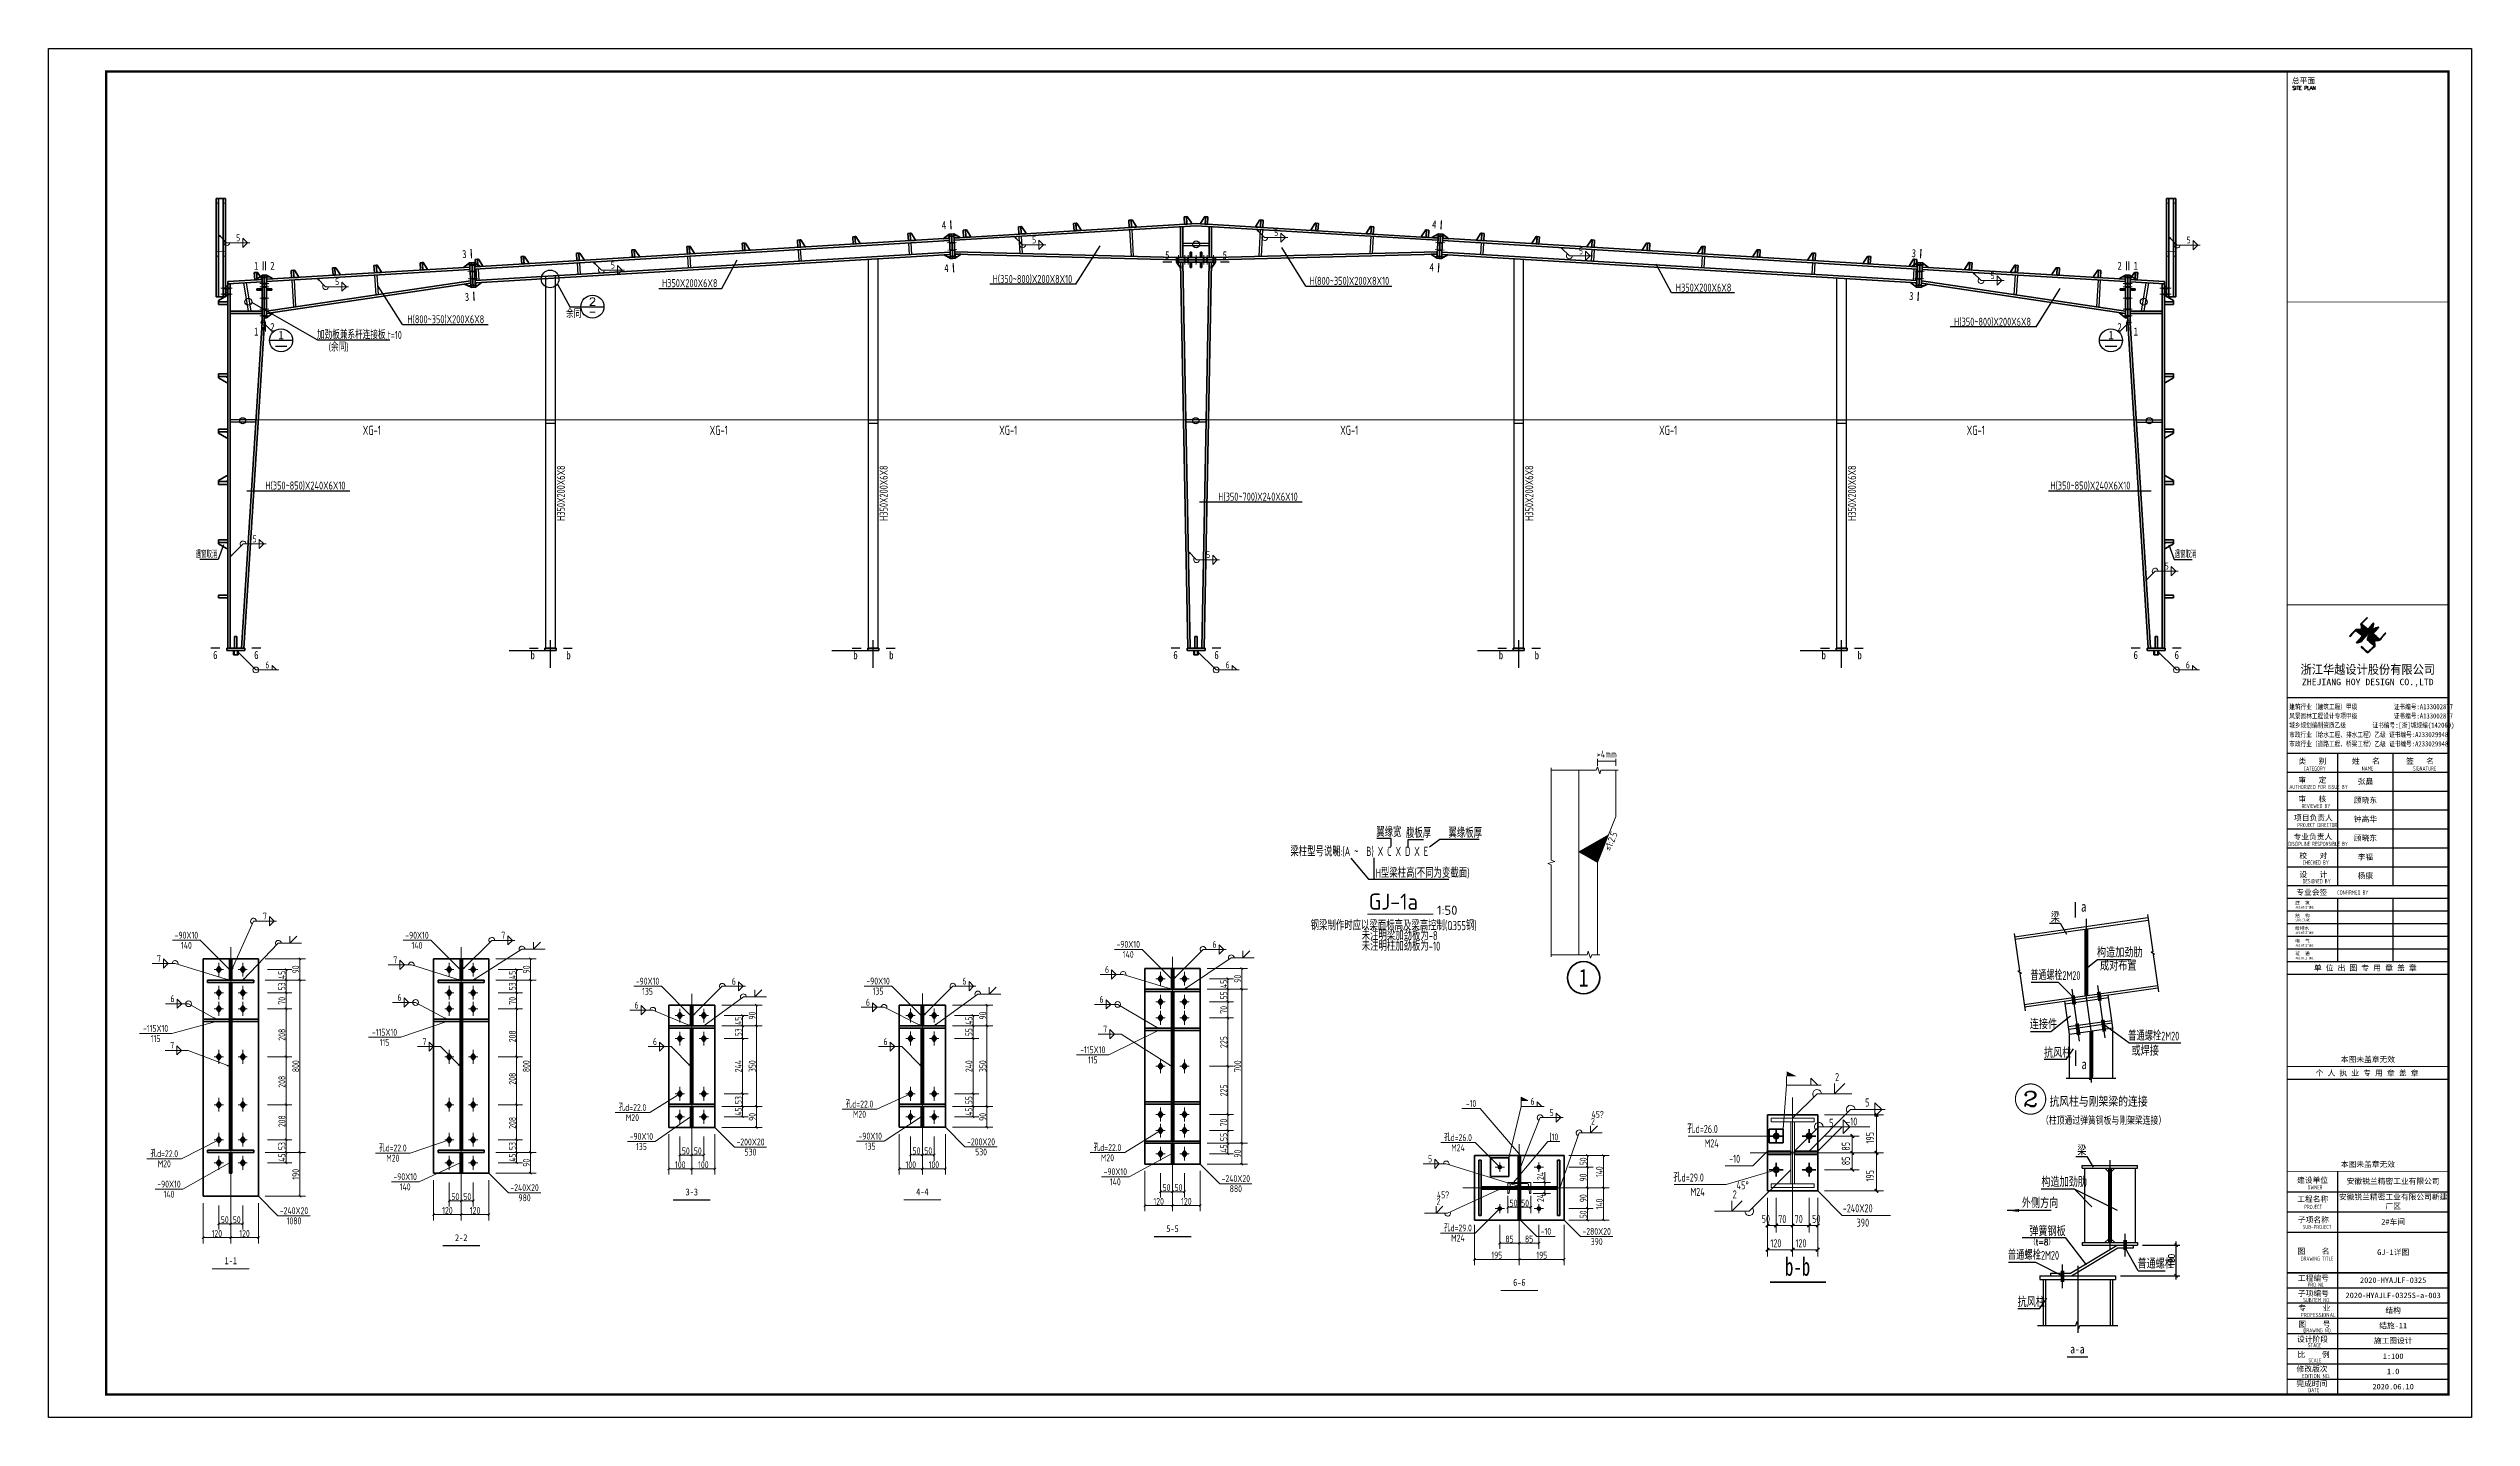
# Model space of a CAD drawing. Extents: x 492302 to 683319, y -252071 to 755100.
# Drawn here: x 493236 to 598336, y -181330 to -121930 of the extents above; entities that cross this region are included whole.
import ezdxf
from ezdxf.enums import TextEntityAlignment as Align

# ---------------------------------------------------------------- set-up
doc = ezdxf.new("R2010")
doc.units = 0
doc.header["$LTSCALE"] = 1000
doc.header["$MEASUREMENT"] = 0
for name, pattern in [('ACAD_ISO02W100', [15, 12, -3]), ('ACAD_ISO04W100', [30.5, 24, -3, 0.5, -3]), ('DOTE', [2.42, 2, -0.2, 0.02, -0.2]), ('线型2', [5, 3, -2]), ('线型4', [2.5, 1.5, -1]), ('线型6', [8.75, 5, -1.25, 1.25, -1.25])]:
    doc.linetypes.add(name, pattern=pattern)
doc.layers.get('Defpoints').update_dxf_attribs({"color": 250})
for name, color, linetype, lineweight in [('10', 7, 'Continuous', 35), ('1000', 2, 'Continuous', 35), ('114', 2, 'Continuous', 18), ('116', 1, 'Continuous', 35), ('12', 2, 'Continuous', 35), ('14', 2, 'Continuous', 35), ('20', 2, 'Continuous', 35), ('墙线__粗线', 7, 'Continuous', 18), ('字符串标注', 9, 'Continuous', 18), ('尺寸标注', 9, 'Continuous', 18), ('层10', 7, 'Continuous', 35), ('柱子', 3, 'Continuous', 35), ('焊缝标注', 9, 'Continuous', 18), ('索引符号标注', 9, 'Continuous', 18), ('编号标注', 9, 'Continuous', 18), ('螺栓孔标注', 9, 'Continuous', 18), ('钢板标注', 9, 'Continuous', 18)]:
    doc.layers.add(name, color=color, linetype=linetype, lineweight=lineweight)
for name, color, linetype in [('11', 3, 'Continuous'), ('3T_WOOD', 21, 'Continuous'), ('BALCONY', 6, 'Continuous'), ('DOTE', 14, 'DOTE'), ('FRAMING', 2, 'Continuous'), ('PUB_DIM', 171, 'Continuous'), ('PUB_TEXT', 7, 'Continuous'), ('PUB_TITLE', 171, 'Continuous'), ('TDB_中实线', 7, 'Continuous'), ('TDB_中心线', 1, 'ACAD_ISO04W100'), ('TDB_文字', 7, 'Continuous'), ('TDB_细实线', 3, 'Continuous'), ('TDB_虚线', 2, 'ACAD_ISO02W100'), ('THICK', 6, 'Continuous'), ('TK', 4, 'Continuous')]:
    doc.layers.add(name, color=color, linetype=linetype)
doc.styles.add('-宋体', font='', dxfattribs={"width": 0.8})
doc.styles.add('COMP', font='COMPLEX.shx', dxfattribs={"bigfont": 'hztxt'})
doc.styles.add('FromPkpm', font='Pkpmeng', dxfattribs={"width": 0.7, "bigfont": 'hztxt'})
doc.styles.add('HT', font='simhei.ttf', dxfattribs={"width": 0.8})
doc.styles.add('HZTXT', font='tssdeng.shx', dxfattribs={"width": 0.7, "bigfont": 'hztxt.shx'})
doc.styles.add('ROMANS', font='romans__.ttf', dxfattribs={"width": 0.65, "height": 231.275})
doc.styles.add('TDB-HZDX', font='simplex.shx', dxfattribs={"width": 0.8, "bigfont": 'hzdx.shx'})
doc.styles.add('TDB-仿宋', font='仿宋_GB2312.ttf', dxfattribs={"width": 0.8})
doc.styles.add('TDB_文字', font='gbxwxt.shx', dxfattribs={"width": 0.8, "bigfont": 'hzdx.shx'})
doc.styles.add('TSSD_Dimension', font='Tssdeng.shx', dxfattribs={"width": 0.7, "bigfont": 'hztxt.shx'})
doc.styles.add('TSSD_REIN', font='tssdeng.shx', dxfattribs={"width": 0.7, "bigfont": 'tssdchn.shx'})
doc.styles.add('图框', font='')
doc.styles.add('图框字体', font='', dxfattribs={"width": 0.8})
doc.styles.add('图签宋体', font='', dxfattribs={"height": 300})
doc.styles.add('图签黑体', font='simhei.ttf', dxfattribs={"height": 550})
doc.styles.add('黑体', font='simhei.ttf', dxfattribs={"width": 0.8, "height": 3.5})
doc.styles.get('-宋体').set_extended_font_data('SimSun')
doc.styles.get('图框').set_extended_font_data('SimSun')
doc.styles.get('图框字体').set_extended_font_data('NSimSun')
doc.styles.get('图签宋体').set_extended_font_data('NSimSun')
doc.dimstyles.new('TDB_标准', dxfattribs={"dimtxt": 250, "dimasz": 130, "dimexe": 150, "dimexo": 200, "dimgap": 60, "dimtad": 1, "dimdec": 0, "dimzin": 0, "dimdsep": 46, "dimtxsty": 'TDB-HZDX', "dimblk1": 'ARCHTICK', "dimblk2": 'ARCHTICK', "dimsah": 1, "dimcen": 0.1, "dimdle": 150, "dimclrd": 3, "dimclre": 3, "dimclrt": 7, "dimadec": 0, "dimazin": 0, "dimtfac": 0.828571, "dimtdec": 0, "dimtofl": 0, "dimtmove": 0, "dimatfit": 3, "dimldrblk": 'ARCHTICK', "dimfxl": 0, "dimtolj": 1, "dimtzin": 5, "dimarcsym": 0})

msp = doc.modelspace()

# ---------------------------------------------------------------- texts
at = {"layer": '10', "lineweight": 25, "style": '图框字体', "width": 0.8}
for s, rotation, p in [('4', 3.433441, (532077.2, -129599.7)), ('4', -3.433777, (553346.3, -129563.7)), ('3', 3.433624, (511276.8, -130847.7)), ('4', 3.433441, (532188.6, -131456.3)), ('5', 0.000046, (541762.8, -130897.8)), ('5', 0.000046, (544259.6, -130897.8)), ('4', -3.433777, (553234.9, -131420.4)), ('3', -3.433899, (574146.7, -130811.8)), ('3', 3.433624, (511388.3, -132706.3)), ('3', -3.433899, (574035.1, -132670.4))]:
    msp.add_text(s, height=350, rotation=rotation, dxfattribs=at).set_placement(p, align=Align.MIDDLE_CENTER)
for s, height, p in [('1', 350, (502249.2, -131358.9)), ('2', 350, (502949.2, -131358.9)), ('2', 350, (583073, -131358.9)), ('1', 350, (583773, -131358.9)), ('1', 350, (502249.2, -134215.3)), ('2', 350, (502949.2, -134015.3)), ('2', 350, (583073, -134015.3)), ('1', 350, (583773, -134215.3)), ('6', 350, (500471.2, -148244.7)), ('6', 350, (502251.2, -148244.7)), ('6', 350, (542121.2, -148244.7)), ('6', 350, (543901.2, -148244.7)), ('6', 350, (583771.2, -148244.7)), ('6', 350, (585551.2, -148244.7)), ('3-3', 300, (521141.3, -171541.2)), ('4-4', 300, (531141.3, -171536.2)), ('2-2', 300, (511141.3, -173525)), ('5-5', 300, (541992.2, -173131.9)), ('1-1', 300, (501141.3, -174525)), ('6-6', 300, (557034.1, -175465.3))]:
    msp.add_text(s, height=height, dxfattribs=at).set_placement(p, align=Align.MIDDLE_CENTER)
at = {"layer": '10', "style": '图框字体', "width": 0.8}
for p in [(514143.1, -148430.8), (515699.2, -148430.8), (528143.1, -148430.8), (529699.2, -148430.8), (556143.1, -148430.8), (557699.2, -148430.8), (570143.1, -148430.8), (571699.2, -148430.8)]:
    msp.add_text('b', height=350, dxfattribs=at).set_placement(p)
at = {"layer": 'BALCONY', "style": 'TSSD_Dimension', "width": 0.7}
for s, p in [('H350X200X6X8', (521050.7, -132112.8)), ('H(350~800)X200X8X10', (535914.5, -131932.7, -3.6)), ('H(800~350)X200X8X10', (549662.9, -132010.7, -3.6)), ('H350X200X6X8', (565026.6, -132304.7)), ('H(800~350)X200X6X8', (510470.9, -133678.3, -3.6)), ('余同', (516019.3, -133399.3, -200)), ('H(350~800)X200X6X8', (577560.3, -133785.4, -3.6)), ('H(350~850)X240X6X10', (504382.2, -140891.7)), ('H(350~850)X240X6X10', (581804.4, -140891.7)), ('H(350~700)X240X6X10', (545698.5, -141374.9))]:
    msp.add_text(s, height=350, dxfattribs=at).set_placement(p, align=Align.MIDDLE)
at = {"layer": 'BALCONY', "width": 0.7}
for s, height, style, p in [('加劲板兼系杆连接板,t=10', 350, 'TSSD_Dimension', (504882, -134536.5)), ('(余同)', 350, 'TSSD_Dimension', (505392.3, -135070)), ('XG-1', 400, 'TSSD_REIN', (506867.8, -138695, 2180)), ('XG-1', 400, 'TSSD_REIN', (521915.2, -138695, 2180)), ('XG-1', 400, 'TSSD_REIN', (534474.3, -138695, 2180)), ('XG-1', 400, 'TSSD_REIN', (549265, -138695, 2180)), ('XG-1', 400, 'TSSD_REIN', (563097.8, -138695, 2180)), ('XG-1', 400, 'TSSD_REIN', (576439.1, -138695, 2180))]:
    msp.add_text(s, height=height, dxfattribs=dict(at, style=style)).set_placement(p)
at = {"layer": 'BALCONY', "style": 'TSSD_Dimension', "width": 0.7}
for p in [(515463.5, -141224.4, 1287), (529463.5, -141224.4, 1287), (557463.5, -141224.4, 1287), (571463.5, -141224.4, 1287)]:
    msp.add_text('H350X200X6X8', height=350, rotation=90, dxfattribs=at).set_placement(p, align=Align.MIDDLE)
at = {"layer": 'PUB_TEXT', "style": '-宋体', "width": 0.650894}
msp.add_text('b-b', height=787.5, dxfattribs=at).set_placement((568557.4, -175178.1), (569650.9, -175178.1), align=Align.FIT)
at = {"layer": 'THICK', "style": 'TSSD_REIN', "width": 0.7}
for s, p in [('梁柱型号说明:', (547102.8, -156980.1)), ('H (A ~  B) X C X D X E', (548960.1, -156965.6)), ('翼缘宽', (550831.1, -156135.6)), ('腹板厚', (552117.4, -156174.6)), ('翼缘板厚', (553960.1, -156172.7)), ('H型梁柱高(不同为变截面)', (550801.1, -157907.6)), ('钢梁制作时应以梁面标高及梁高控制(Q355钢)', (547984.2, -160184.2, -600)), ('未注明梁加劲板为-8', (550195.6, -160617.2)), ('未注明柱加劲板为-10', (550195.6, -161077.4))]:
    msp.add_text(s, height=400, dxfattribs=at).set_placement(p)
at = {"layer": '墙线__粗线', "color": 6, "style": 'HZTXT', "width": 0.8}
msp.add_text('>4mm', height=310, dxfattribs=at).set_placement((560822.3, -152547.5, 1200), align=Align.MIDDLE_CENTER)
msp.add_text('≤1:2.5', height=310, rotation=68.198592, dxfattribs=at).set_placement((561008, -156321.8, 1200), align=Align.MIDDLE_CENTER)
at = {"layer": '字符串标注', "lineweight": 25, "style": 'FromPkpm', "width": 0.7}
msp.add_text('[10', height=300, dxfattribs=at).set_placement((558534.6, -169304), align=Align.CENTER)
at = {"layer": '尺寸标注', "color": 0, "style": 'HZTXT', "width": 0.75}
for s, p in [('195', (572421.1, -169441.7)), ('85', (571371.1, -169751.1)), ('85', (571371.1, -170382.4)), ('195', (572421.1, -171091.7))]:
    msp.add_text(s, height=350, rotation=90, dxfattribs=at).set_placement(p)
for s, p in [('50', (567545.7, -172889.8)), ('70', (568262.3, -172891.7)), ('70', (568974.8, -172891.7)), ('50', (569731.5, -172885.4)), ('120', (567924.8, -173941.7)), ('120', (569012.3, -173941.7))]:
    msp.add_text(s, height=350, dxfattribs=at).set_placement(p)
at = {"layer": '尺寸标注', "linetype": 'Continuous', "lineweight": 18, "char_height": 300, "attachment_point": 5, "rotation": 90, "style": 'FromPkpm'}
for s, insert in [('\\A1;90', (503961.3, -161886.2)), ('\\A1;90', (513961.3, -161886.2)), ('\\A1;45', (503361.3, -162122.3)), ('\\A1;53', (503361.3, -162622.3)), ('\\A1;45', (513361.3, -162122.3)), ('\\A1;53', (513361.3, -162622.3)), ('\\A1;45', (544212.2, -162515.5)), ('\\A1;55', (544212.2, -163015.5)), ('\\A1;90', (544812.2, -162290.5)), ('\\A1;70', (503361.3, -163247.3)), ('\\A1;70', (513361.3, -163247.3)), ('\\A1;90', (523761.3, -163891.2)), ('\\A1;90', (533761.3, -163886.2)), ('\\A1;70', (544212.2, -163640.5)), ('\\A1;208', (503361.3, -164720.8)), ('\\A1;208', (513361.3, -164790.1)), ('\\A1;45', (523161.3, -164116.2)), ('\\A1;53', (523161.3, -164616.2)), ('\\A1;45', (533161.3, -164111.2)), ('\\A1;55', (533161.3, -164611.2)), ('\\A1;225', (544212.2, -165040.5)), ('\\A1;800', (503961.3, -166086.2)), ('\\A1;800', (513961.3, -166086.2)), ('\\A1;244', (523161.3, -166086.2)), ('\\A1;350', (523761.3, -166086.2)), ('\\A1;240', (533161.3, -166086.2)), ('\\A1;350', (533761.3, -166086.2)), ('\\A1;700', (544812.2, -166086.2)), ('\\A1;208', (503361.3, -166760.2)), ('\\A1;208', (513361.3, -166628.6)), ('\\A1;225', (544212.2, -167136.2)), ('\\A1;53', (523161.3, -167556.2)), ('\\A1;45', (523161.3, -168056.2)), ('\\A1;90', (523761.3, -168286.2)), ('\\A1;45', (533161.3, -168061.2)), ('\\A1;55', (533161.3, -167561.2)), ('\\A1;90', (533761.3, -168286.2)), ('\\A1;208', (503361.3, -168472.8)), ('\\A1;208', (513361.3, -168543.6)), ('\\A1;70', (544212.2, -168531.9)), ('\\A1;55', (544212.2, -169156.9)), ('\\A1;53', (503361.3, -169550)), ('\\A1;45', (503361.3, -170050)), ('\\A1;53', (513361.3, -169550)), ('\\A1;45', (513361.3, -170050)), ('\\A1;90', (513961.3, -170275)), ('\\A1;45', (544212.2, -169656.9)), ('\\A1;90', (544812.2, -169881.9)), ('\\A1;50', (559804.1, -170215.3)), ('\\A1;190', (503961.3, -170775)), ('\\A1;24', (557954.1, -170853.9)), ('\\A1;90', (559804.1, -170915.3)), ('\\A1;140', (560504.1, -170665.3)), ('\\A1;24', (557954.1, -171804)), ('\\A1;90', (559804.1, -171815.3)), ('\\A1;140', (560504.1, -172065.3)), ('\\A1;50', (559804.1, -172515.3))]:
    msp.add_mtext(s, dxfattribs=dict(at, insert=insert))
at = {"layer": '尺寸标注', "linetype": 'Continuous', "lineweight": 18, "char_height": 300, "attachment_point": 5, "style": 'FromPkpm'}
for s, insert in [('\\A1;100', (520641.3, -170361.2)), ('\\A1;50', (520881.3, -169761.2)), ('\\A1;50', (521401.3, -169761.2)), ('\\A1;100', (521641.3, -170361.2)), ('\\A1;100', (530641.3, -170356.2)), ('\\A1;50', (530886.3, -169756.2)), ('\\A1;50', (531396.3, -169756.2)), ('\\A1;100', (531641.3, -170356.2)), ('\\A1;50', (541732.2, -171351.9)), ('\\A1;50', (542252.2, -171351.9)), ('\\A1;120', (510541.3, -172345)), ('\\A1;50', (510881.3, -171745)), ('\\A1;50', (511401.3, -171745)), ('\\A1;120', (511741.3, -172345)), ('\\A1;120', (541392.2, -171951.9)), ('\\A1;120', (542592.2, -171951.9)), ('\\A1;50', (556784.1, -172025.3)), ('\\A1;50', (557284.1, -172025.3)), ('\\A1;120', (500541.3, -173345)), ('\\A1;50', (500881.3, -172745)), ('\\A1;50', (501401.3, -172745)), ('\\A1;120', (501741.3, -173345)), ('\\A1;195', (556059.1, -174285.3)), ('\\A1;85', (556609.1, -173585.3)), ('\\A1;85', (557459.1, -173585.3)), ('\\A1;195', (558009.1, -174285.3))]:
    msp.add_mtext(s, dxfattribs=dict(at, insert=insert))
at = {"layer": '层10', "style": '黑体', "width": 0.8}
msp.add_text('1', height=770, dxfattribs=at).set_placement((559822.3, -162247.5, 1200), align=Align.MIDDLE_CENTER)
at = {"layer": '柱子', "color": 7, "style": 'TSSD_REIN'}
for s, height, width, p in [('GJ-1a', 700, 0.954365, (550504.5, -159294.7, 200)), ('1:50 ', 400, 1.040265, (553461.2, -159519.7, 200))]:
    msp.add_text(s, height=height, dxfattribs=dict(at, width=width)).set_placement(p)
at = {"layer": '焊缝标注', "lineweight": 25, "style": 'FromPkpm', "width": 0.7}
for s, p in [('5', (501463.8, -130292.6)), ('5', (535993.2, -130381.6)), ('5', (546487.2, -130066.8)), ('5', (586063.8, -130390.8)), ('5', (517719.6, -131478)), ('5', (559707.6, -130860)), ('5', (505756.2, -132195.8)), ('5', (577562.2, -131931.3)), ('5', (502177.1, -143357.8)), ('5', (543534.2, -144042.5)), ('5', (585113.6, -144535.8)), ('6', (502732.4, -148825.6)), ('6', (544382.4, -148825.6)), ('6', (586032.4, -148825.6)), ('7', (502626.8, -159721.8)), ('7', (512964.6, -160555)), ('6', (543815.5, -160948.2)), ('7', (498030.1, -161560.1)), ('7', (508276.8, -161622.5)), ('6', (539149.8, -162036.6)), ('6', (522964.6, -162548.9)), ('6', (532964.6, -162543.9)), ('6', (498616.2, -163305)), ('6', (508462.3, -163252.4)), ('6', (518748.4, -163586.3)), ('6', (528780.3, -163461.1)), ('6', (538912.8, -163333.8)), ('7', (509543.8, -165166.6)), ('6', (519543.8, -165166.6)), ('6', (529543.8, -165166.6)), ('7', (539068.8, -164624.9)), ('7', (498602.9, -165329.7)), ('6', (557607, -167757.1)), ('5', (558436.4, -168247.7)), ('45\x8a', (560428.5, -168326.2)), ('2', (560228.5, -168626.2)), ('5', (553162.2, -170256.4)), ('2', (553523, -172114.9)), ('45\x8a', (553723, -171814.9))]:
    msp.add_text(s, height=300, dxfattribs=at).set_placement(p, align=Align.CENTER)
at = {"layer": '焊缝标注', "color": 0}
for s, style, width, p in [('2', 'HZTXT', 0.75, (570729.6, -166731.5)), ('5', 'HZTXT', 0.75, (572034.9, -167834.3)), ('5', 'HZTXT', 0.75, (570477.7, -168715.9)), ('45°', 'TSSD_REIN', 0.7, (566455.4, -171426.4)), ('2', 'HZTXT', 0.75, (566286.8, -171822.5))]:
    msp.add_text(s, height=350, dxfattribs=dict(at, style=style, width=width)).set_placement(p)
at = {"layer": '索引符号标注', "lineweight": 25, "style": '图框'}
for p in [(503327, -134543.2), (582695.2, -134543.1)]:
    msp.add_text('1', height=360, dxfattribs=at).set_placement(p, align=Align.CENTER)
at = {"layer": '螺栓孔标注', "lineweight": 25, "style": 'FromPkpm', "width": 0.7}
for s, p in [('孔d=22.0', (518566.6, -168028.7)), ('孔d=22.0', (528415.6, -167880.5)), ('孔d=26.0', (554374.7, -169333.3)), ('孔d=22.0', (498259.8, -170031.9)), ('孔d=22.0', (508173.8, -169785.3)), ('孔d=22.0', (539171, -169766.7)), ('孔d=29.0', (554371.4, -173253.8))]:
    msp.add_text(s, height=300, dxfattribs=at).set_placement(p, align=Align.CENTER)
for s, p in [('M20', (528415.6, -168020.5)), ('M20', (518566.6, -168168.7)), ('M20', (498259.8, -170171.9)), ('M20', (508173.8, -169925.3)), ('M20', (539171, -169906.7)), ('M24', (554374.7, -169473.4)), ('M24', (554371.4, -173393.8))]:
    msp.add_text(s, height=300, dxfattribs=at).set_placement(p, align=Align.TOP_CENTER)
at = {"layer": '螺栓孔标注', "color": 0, "style": 'HZTXT', "width": 0.75}
for s, p in [('孔d=26.0', (564318.8, -168983.7)), ('M24', (565068.8, -169606.2)), ('孔d=29.0', (563709.7, -171089.8)), ('M24', (564459.7, -171712.3))]:
    msp.add_text(s, height=350, dxfattribs=at).set_placement(p)
at = {"layer": '钢板标注', "color": 6, "lineweight": 25, "style": 'FromPkpm', "width": 0.58}
for p in [(500090.5, -144037.8), (585931.9, -144037.8)]:
    msp.add_text('遇窗取消', height=300, dxfattribs=at).set_placement(p, align=Align.CENTER)
at = {"layer": '钢板标注', "lineweight": 25, "style": 'FromPkpm', "width": 0.7}
for s, p in [('-90X10', (499220, -160553)), ('-90X10', (509220, -160553)), ('-90X10', (540070.9, -160946.2)), ('-90X10', (519220, -162546.9)), ('-90X10', (529220, -162541.9)), ('-115X10', (497883.6, -164597.1)), ('-115X10', (507813, -164763.1)), ('-115X10', (538532.4, -165523)), ('-10', (554941, -167855.2)), ('-90X10', (518953.9, -169281)), ('-90X10', (528880.3, -169270.6)), ('-200X20', (523687.4, -169522.1)), ('-200X20', (533687.4, -169517.1)), ('-90X10', (498463.1, -171350.6)), ('-90X10', (508708.1, -171030.9)), ('-240X20', (513887.4, -171505.9)), ('-90X10', (539510.2, -170812.1)), ('-240X20', (544738.3, -171112.7)), ('-240X20', (503887.4, -172505.9)), ('-10', (558189.3, -173404.4)), ('-280X20', (560389.3, -173404.4))]:
    msp.add_text(s, height=300, dxfattribs=at).set_placement(p, align=Align.CENTER)
for s, p in [('140', (499220, -160693)), ('140', (509220, -160693)), ('140', (540070.9, -161086.2)), ('135', (519220, -162686.9)), ('135', (529220, -162681.9)), ('115', (497883.6, -164737.1)), ('115', (507813, -164903.1)), ('115', (538532.4, -165663)), ('135', (518953.9, -169421)), ('530', (523687.4, -169662.1)), ('135', (528880.3, -169410.6)), ('530', (533687.4, -169657.1)), ('140', (508708.1, -171170.9)), ('140', (539510.2, -170952.1)), ('880', (544738.3, -171252.7)), ('140', (498463.1, -171490.6)), ('980', (513887.4, -171645.9)), ('1080', (503887.4, -172645.9)), ('390', (560389.3, -173544.4))]:
    msp.add_text(s, height=300, dxfattribs=at).set_placement(p, align=Align.TOP_CENTER)
at = {"layer": '钢板标注', "color": 0, "style": 'HZTXT', "width": 0.75}
for s, p in [('-10', (571217.1, -168660.7)), ('-10', (566135.5, -170279.7)), ('-240X20', (571063.8, -172425.4)), ('390', (571663.8, -173047.9))]:
    msp.add_text(s, height=350, dxfattribs=at).set_placement(p)

# ---------------------------------------------------------------- blocks, each defined once
blk = doc.blocks.new('A$C053D6479')
at = {"layer": 'PUB_TITLE'}
h = blk.add_hatch(color=256, dxfattribs=at)
h.dxf.hatch_style = 1
edge = h.paths.add_edge_path()
edge.add_spline(control_points=[(1026, 827), (1105, 920), (1188, 1008), (1266, 1102)], knot_values=[13, 13, 13, 13, 14, 14, 14, 14], degree=3, periodic=0)
edge.add_spline(control_points=[(1266, 1102), (1258, 1111), (1249, 1119), (1239, 1116)], knot_values=[12, 12, 12, 12, 13, 13, 13, 13], degree=3, periodic=0)
edge.add_spline(control_points=[(1239, 1116), (1210, 1107), (1179, 1092), (1144, 1077)], knot_values=[11, 11, 11, 11, 12, 12, 12, 12], degree=3, periodic=0)
edge.add_spline(control_points=[(1144, 1077), (1109, 1063), (1069, 1053), (1047, 1038)], knot_values=[10, 10, 10, 10, 11, 11, 11, 11], degree=3, periodic=0)
edge.add_spline(control_points=[(1047, 1038), (1028, 1026), (1007, 992), (991, 972)], knot_values=[9, 9, 9, 9, 10, 10, 10, 10], degree=3, periodic=0)
edge.add_spline(control_points=[(991, 972), (942, 913), (899, 868), (849, 810)], knot_values=[8, 8, 8, 8, 9, 9, 9, 9], degree=3, periodic=0)
edge.add_spline(control_points=[(849, 810), (842, 801), (822, 776), (822, 775)], knot_values=[7, 7, 7, 7, 8, 8, 8, 8], degree=3, periodic=0)
edge.add_spline(control_points=[(822, 775), (823, 771), (848, 752), (859, 744)], knot_values=[6, 6, 6, 6, 7, 7, 7, 7], degree=3, periodic=0)
edge.add_spline(control_points=[(859, 744), (949, 670), (1035, 592), (1122, 521)], knot_values=[5, 5, 5, 5, 6, 6, 6, 6], degree=3, periodic=0)
edge.add_spline(control_points=[(1122, 521), (1153, 527), (1185, 530), (1217, 533)], knot_values=[4, 4, 4, 4, 5, 5, 5, 5], degree=3, periodic=0)
edge.add_spline(control_points=[(1217, 533), (1246, 535), (1293, 532), (1316, 542)], knot_values=[3, 3, 3, 3, 4, 4, 4, 4], degree=3, periodic=0)
edge.add_spline(control_points=[(1316, 542), (1327, 547), (1338, 565), (1349, 579)], knot_values=[2, 2, 2, 2, 3, 3, 3, 3], degree=3, periodic=0)
edge.add_spline(control_points=[(1349, 579), (1423, 670), (1507, 759), (1572, 848)], knot_values=[1, 1, 1, 1, 2, 2, 2, 2], degree=3, periodic=0)
edge.add_spline(control_points=[(1572, 848), (1564, 852), (1561, 861), (1551, 862)], knot_values=[0, 0, 0, 0, 1, 1, 1, 1], degree=3, periodic=0)
edge.add_spline(control_points=[(1551, 862), (1469, 769), (1393, 671), (1310, 579)], knot_values=[15, 15, 15, 15, 16, 16, 16, 16], degree=3, periodic=0)
edge.add_spline(control_points=[(1310, 579), (1216, 662), (1118, 742), (1026, 827)], knot_values=[14, 14, 14, 14, 15, 15, 15, 15], degree=3, periodic=0)
at = {"layer": 'TK'}
h = blk.add_hatch(color=256, dxfattribs=at)
h.dxf.hatch_style = 2
edge = h.paths.add_edge_path()
edge.add_spline(control_points=[(728, 856), (728, 856), (728, 856), (719, 864), (651, 922), (580, 978), (514, 1036), (509, 1106), (488, 1176), (479, 1247), (570, 1343), (663, 1436), (758, 1526), (764, 1523), (768, 1518), (774, 1515), (693, 1422), (599, 1343), (520, 1249), (607, 1171), (698, 1096), (789, 1021), (874, 1109), (950, 1206), (1031, 1298), (1066, 1286), (1054, 1262), (1045, 1224), (1036, 1188), (1031, 1158), (1024, 1121), (1020, 1104), (1017, 1085), (1012, 1071), (1004, 1052), (976, 1026), (956, 1003), (906, 946), (866, 899), (814, 839), (806, 829), (789, 806), (787, 806), (777, 804), (728, 856)], knot_values=[0, 0, 0, 0, 0.005, 0.01, 1, 1, 1, 2, 2, 2, 3, 3, 3, 4, 4, 4, 5, 5, 5, 6, 6, 6, 7, 7, 7, 8, 8, 8, 9, 9, 9, 10, 10, 10, 11, 11, 11, 12, 12, 12, 13, 13, 13, 14, 14, 14, 14], degree=3, periodic=0)
h = blk.add_hatch(color=256, dxfattribs=at)
h.dxf.hatch_style = 2
edge = h.paths.add_edge_path()
edge.add_spline(control_points=[(366, 894), (366, 894), (366, 894), (270, 970), (183, 883), (101, 791), (16, 703), (-18, 714), (9, 735), (28, 755), (103, 838), (192, 930), (266, 1005), (319, 1009), (387, 1005), (442, 1007), (456, 1008), (472, 1011), (485, 1007), (507, 1000), (534, 967), (555, 949), (624, 891), (699, 833), (760, 773), (689, 691), (614, 604), (539, 517), (529, 505), (516, 487), (506, 482), (492, 475), (469, 472), (452, 467), (416, 456), (383, 448), (342, 438), (323, 433), (297, 422), (293, 440), (291, 452), (313, 470), (322, 480), (400, 566), (477, 652), (553, 736), (460, 815), (366, 894)], knot_values=[0, 0, 0, 0, 0.005, 0.01, 1, 1, 1, 2, 2, 2, 3, 3, 3, 4, 4, 4, 5, 5, 5, 6, 6, 6, 7, 7, 7, 8, 8, 8, 9, 9, 9, 10, 10, 10, 11, 11, 11, 12, 12, 12, 13, 13, 13, 14, 14, 14, 15, 15, 15, 15], degree=3, periodic=0)
h = blk.add_hatch(color=256, dxfattribs=at)
h.dxf.hatch_style = 2
edge = h.paths.add_edge_path()
edge.add_spline(control_points=[(511, 261), (511, 261), (511, 261), (516, 267), (609, 192), (696, 111), (785, 33), (883, 118), (977, 208), (1070, 298), (992, 373), (892, 456), (803, 534), (791, 544), (768, 561), (766, 569), (761, 588), (776, 634), (780, 655), (785, 690), (788, 721), (795, 746), (897, 661), (998, 576), (1097, 490), (1100, 425), (1106, 361), (1107, 294), (1018, 207), (925, 121), (830, 33), (818, 21), (800, 0), (787, 0), (768, -1), (725, 49), (712, 60), (662, 103), (616, 143), (568, 186), (545, 207), (518, 224), (499, 250), (501, 259), (511, 261)], knot_values=[0, 0, 0, 0, 0.005, 0.01, 1, 1, 1, 2, 2, 2, 3, 3, 3, 4, 4, 4, 5, 5, 5, 6, 6, 6, 7, 7, 7, 8, 8, 8, 9, 9, 9, 10, 10, 10, 11, 11, 11, 12, 12, 12, 13, 13, 13, 14, 14, 14, 14], degree=3, periodic=0)
for points, knots in [([(1031, 1298), (1066, 1286), (1054, 1262), (1045, 1224), (1036, 1188), (1031, 1158), (1024, 1121), (1020, 1104), (1017, 1085), (1012, 1071), (1004, 1052), (976, 1026), (956, 1003), (906, 946), (866, 899), (814, 839), (806, 829), (789, 806), (787, 806), (777, 804), (728, 856), (719, 864), (651, 922), (580, 978), (514, 1036), (509, 1106), (488, 1176), (479, 1247), (570, 1343), (663, 1436), (758, 1526), (764, 1523), (768, 1518), (774, 1515), (693, 1422), (599, 1343), (520, 1249), (607, 1171), (698, 1096), (789, 1021), (874, 1109), (950, 1206), (1031, 1298)], [0, 0, 0, 0, 1, 1, 1, 2, 2, 2, 3, 3, 3, 4, 4, 4, 5, 5, 5, 6, 6, 6, 7, 7, 7, 8, 8, 8, 9, 9, 9, 10, 10, 10, 11, 11, 11, 12, 12, 12, 13, 13, 13, 14, 14, 14, 14]), ([(1551, 862), (1561, 861), (1564, 852), (1572, 848), (1507, 759), (1423, 670), (1349, 579), (1338, 565), (1327, 547), (1316, 542), (1293, 532), (1246, 535), (1217, 533), (1185, 530), (1153, 527), (1122, 521), (1035, 592), (949, 670), (859, 744), (848, 752), (823, 771), (822, 775), (822, 776), (842, 801), (849, 810), (899, 868), (942, 913), (991, 972), (1007, 992), (1028, 1026), (1047, 1038), (1069, 1053), (1109, 1063), (1144, 1077), (1179, 1092), (1210, 1107), (1239, 1116), (1249, 1119), (1258, 1111), (1266, 1102), (1188, 1008), (1105, 920), (1026, 827), (1118, 742), (1216, 662), (1310, 579), (1393, 671), (1469, 769), (1551, 862)], [0, 0, 0, 0, 1, 1, 1, 2, 2, 2, 3, 3, 3, 4, 4, 4, 5, 5, 5, 6, 6, 6, 7, 7, 7, 8, 8, 8, 9, 9, 9, 10, 10, 10, 11, 11, 11, 12, 12, 12, 13, 13, 13, 14, 14, 14, 15, 15, 15, 16, 16, 16, 16]), ([(555, 949), (624, 891), (699, 833), (760, 773), (689, 691), (614, 604), (539, 517), (529, 505), (516, 487), (506, 482), (492, 475), (469, 472), (452, 467), (416, 456), (383, 448), (342, 438), (323, 433), (297, 422), (293, 440), (291, 452), (313, 470), (322, 480), (400, 566), (477, 652), (553, 736), (460, 815), (366, 894), (270, 970), (183, 883), (101, 791), (16, 703), (-18, 714), (9, 735), (28, 755), (103, 838), (192, 930), (266, 1005), (319, 1009), (387, 1005), (442, 1007), (456, 1008), (472, 1011), (485, 1007), (507, 1000), (534, 967), (555, 949)], [0, 0, 0, 0, 1, 1, 1, 2, 2, 2, 3, 3, 3, 4, 4, 4, 5, 5, 5, 6, 6, 6, 7, 7, 7, 8, 8, 8, 9, 9, 9, 10, 10, 10, 11, 11, 11, 12, 12, 12, 13, 13, 13, 14, 14, 14, 15, 15, 15, 15]), ([(1097, 490), (1100, 425), (1106, 361), (1107, 294), (1018, 207), (925, 121), (830, 33), (818, 21), (800, 0), (787, 0), (768, -1), (725, 49), (712, 60), (662, 103), (616, 143), (568, 186), (545, 207), (518, 224), (499, 250), (501, 259), (511, 261), (516, 267), (609, 192), (696, 111), (785, 33), (883, 118), (977, 208), (1070, 298), (992, 373), (892, 456), (803, 534), (791, 544), (768, 561), (766, 569), (761, 588), (776, 634), (780, 655), (785, 690), (788, 721), (795, 746), (897, 661), (998, 576), (1097, 490)], [0, 0, 0, 0, 1, 1, 1, 2, 2, 2, 3, 3, 3, 4, 4, 4, 5, 5, 5, 6, 6, 6, 7, 7, 7, 8, 8, 8, 9, 9, 9, 10, 10, 10, 11, 11, 11, 12, 12, 12, 13, 13, 13, 14, 14, 14, 14])]:
    blk.add_open_spline(points, degree=3, knots=knots, dxfattribs=at)
blk = doc.blocks.new('GeYuanFrame_46685158', base_point=(20.1, 4.5))
at = {"layer": 'PUB_TITLE'}
for points in [[(1013.1, 235.3), (1013.1, 292.7)], [(1037.1, 235.3), (1037.1, 292.7)], [(1013.1, 202.3), (1013.1, 229.8)], [(1037.1, 202.3), (1037.1, 229.8)], [(1013.1, 14.5), (1013.1, 111.3)]]:
    blk.add_lwpolyline(points, dxfattribs=at)
at = {"layer": 'TK'}
for p, q in [((991.1, 316.9), (1061.1, 316.9)), ((991.1, 284.5), (1061.1, 284.5)), ((991.1, 276.3), (1061.1, 276.3)), ((991.1, 268.1), (1061.1, 268.1)), ((991.1, 259.9), (1061.1, 259.9)), ((991.1, 251.7), (1061.1, 251.7)), ((991.1, 243.5), (1061.1, 243.5)), ((991.1, 235.3), (1061.1, 235.3)), ((991.1, 235.3), (1061.1, 235.3)), ((991.1, 102.5), (1061.1, 102.5)), ((991.1, 93.7), (1061.1, 93.7)), ((991.1, 84.9), (1013.1, 84.9)), ((991.1, 84.9), (1061.1, 84.9)), ((991.1, 67.4), (1061.1, 67.4)), ((991.1, 67.3), (1061.1, 67.3)), ((991.1, 60.8), (1061.1, 60.8)), ((991.1, 54.2), (1061.1, 54.2)), ((991.1, 47.6), (1061.1, 47.6)), ((991.1, 41), (1061.1, 41)), ((991.1, 34.4), (1061.1, 34.4)), ((991.1, 27.8), (1061.1, 27.8)), ((991.1, 21.2), (1061.1, 21.2)), ((991.1, 14.5), (1061.1, 14.5))]:
    blk.add_line(p, q, dxfattribs=at)
blk.add_lwpolyline([(20.1, 4.5), (20.1, 598.5), (1071.1, 598.5), (1071.1, 4.5)], close=True, dxfattribs=at)
at = {"layer": 'TK', "const_width": 1}
blk.add_lwpolyline([(45.1, 588.5), (1061.1, 588.5), (1061.1, 14.5), (45.1, 14.5)], close=True, dxfattribs=at)
at = {"layer": 'TK'}
for points, const_width in [([(991.1, 588.5), (991.1, 14.5)], 0.4), ([(991.1, 488.5), (1061.1, 488.5)], 0.35), ([(991.1, 357.1), (1061.1, 357.1)], 0.35), ([(991.1, 292.7), (1061.1, 292.7)], 0.35), ([(991.1, 292.7), (1061.1, 292.7)], 0.35), ([(991.1, 235.3), (1061.1, 235.3)], 0.35), ([(991.1, 202.3), (1061.1, 202.3)], 0.35), ([(991.1, 156.8), (1061.1, 156.8)], 0.35), ([(991.1, 111.3), (1061.1, 111.3)], 0.35), ([(991.1, 67.4), (1061.1, 67.4)], 0.35)]:
    blk.add_lwpolyline(points, dxfattribs=dict(at, const_width=const_width))
for points in [[(991.1, 292.7), (1061.1, 292.7)], [(991.1, 235.3), (1061.1, 235.3)], [(991.1, 229.8), (1061.1, 229.8)], [(991.1, 224.3), (1061.1, 224.3)], [(991.1, 218.8), (1061.1, 218.8)], [(991.1, 213.3), (1061.1, 213.3)], [(991.1, 207.8), (1061.1, 207.8)], [(991.1, 202.3), (1061.1, 202.3)], [(991.1, 196.8), (1061.1, 196.8)], [(991.1, 151.3), (1061.1, 151.3)]]:
    blk.add_lwpolyline(points, dxfattribs=at)
at = {"layer": 'PUB_TITLE', "xscale": 0.01000000000021828, "yscale": 0.01000000000021828, "zscale": 0.01}
blk.add_blockref('A$C053D6479', (1018.2, 336.3), dxfattribs=at)
at = {"layer": 'TK', "style": '图签宋体'}
for s, height, p in [('总平面', 2.4, (993.2, 583.3)), ('类   别', 2.4, (996, 288.1)), ('姓   名', 2.4, (1019.2, 288.1)), ('签   名', 2.4, (1042.7, 288.1)), ('审   定', 2.4, (996, 279.9)), ('审   核', 2.4, (996, 271.7)), ('项目负责人', 2.4, (994.1, 263.5)), ('专业负责人', 2.4, (993.9, 255.3)), ('校   对', 2.4, (996.4, 247.1)), ('专业会签', 2.4, (995.1, 231.2)), ('设   计', 2.4, (996.4, 238.9)), ('建  筑', 1.44, (994.6, 227.1)), ('结  构', 1.44, (994.6, 221.6)), ('给排水', 1.44, (994.6, 216.1)), ('电  气', 1.44, (994.6, 210.6)), ('暖  通', 1.44, (994.6, 205.1)), ('单 位 出 图 专 用 章 盖 章', 2.4, (1002.7, 198.4)), ('本图未盖章无效', 2.4, (1014.4, 158.7)), ('个 人 执 业 专 用 章 盖 章', 2.4, (1003.5, 152.8)), ('本图未盖章无效', 2.4, (1014.4, 113.2)), ('建设单位', 2.4, (995.4, 106.3)), ('工程名称', 2.4, (995.5, 98.1)), ('子项名称', 2.4, (995.8, 89.1)), ('图    名', 2.4, (995.6, 75.5)), ('工程编号', 2.4, (995.8, 63.8)), ('子项编号', 2.4, (995.8, 57.2)), ('专    业', 2.4, (996, 50.9)), ('图    号', 2.4, (996, 43.8)), ('设计阶段', 2.4, (995.4, 37.3)), ('比    例', 2.4, (995.6, 30.6)), ('修改版次', 2.4, (995.2, 24.4)), ('完成时间', 2.4, (995.1, 18))]:
    blk.add_text(s, height=height, dxfattribs=at).set_placement(p)
at = {"layer": 'TK'}
for s, height, style, width, p in [('SITE PLAN', 1.7, 'ROMANS', 0.76, (993.4, 580.5)), ('建筑行业（建筑工程）甲级           证书编号:A133002877', 2.2, '-宋体', 0.8, (992, 311.8)), ('风景园林工程设计专项甲级           证书编号:A133002877', 2.2, '-宋体', 0.8, (992, 307.8)), ('城乡规划编制资质乙级        证书编号:[浙]城规编(142069)', 2.2, '-宋体', 0.8, (992, 303.8)), ('市政行业（给水工程、排水工程）乙级 证书编号:A233029948', 2.2, '-宋体', 0.8, (992, 299.7)), ('市政行业（道路工程、桥梁工程）乙级 证书编号:A233029948', 2.2, '-宋体', 0.8, (992, 295.7)), ('CATEGORY', 1.8, 'TSSD_REIN', 0.7, (998.3, 285.2)), ('NAME', 1.8, 'TSSD_REIN', 0.7, (1023.5, 285.2)), ('SIGNATURE', 1.8, 'TSSD_REIN', 0.7, (1045.7, 285.2)), ('AUTHORIZED FOR ISSUE BY', 1.8, 'TSSD_REIN', 0.7, (992.1, 277.2)), ('REVIEWED BY', 1.8, 'TSSD_REIN', 0.7, (997.4, 268.9)), ('DISCIPLINE RESPONSIBLE BY', 1.8, 'TSSD_REIN', 0.7, (991.6, 252.5)), ('PROJECT DIRECTOR', 1.8, 'TSSD_REIN', 0.7, (995.5, 260.7)), ('CHECKED BY', 1.8, 'TSSD_REIN', 0.7, (997.8, 244.4)), ('DESIGNED BY', 1.8, 'TSSD_REIN', 0.7, (997.8, 236.3)), ('CONFIRMED BY', 1.8, 'TSSD_REIN', 0.7, (1012.9, 231.4)), ('ARCHITECTURE', 1.08, 'TSSD_REIN', 0.7, (994.7, 225.3)), ('STRUCTURE', 1.08, 'TSSD_REIN', 0.7, (994.7, 219.8)), ('ARCHITECTURE', 1.08, 'TSSD_REIN', 0.7, (994.7, 214.3)), ('ARCHITECTURE', 1.08, 'TSSD_REIN', 0.7, (994.7, 208.8)), ('ARCHITECTURE', 1.08, 'TSSD_REIN', 0.7, (994.7, 203.3)), ('OWNER', 1.8, 'TSSD_REIN', 0.7, (1000, 103.5)), ('PROJECT', 1.8, 'TSSD_REIN', 0.7, (998.5, 95)), ('SUB-PROJECT', 1.8, 'TSSD_REIN', 0.7, (997.9, 86.3)), ('DRAWING TITLE', 1.8, 'TSSD_REIN', 0.7, (997, 72.5)), ('SUBITEM NO.', 1.8, 'TSSD_REIN', 0.7, (998.1, 54.6)), ('PRO N0.', 1.8, 'TSSD_REIN', 0.7, (1000, 61.2)), ('PROFESSIONAL', 1.8, 'TSSD_REIN', 0.8, (996.9, 48.1)), ('DRAWING NO.', 1.8, 'TSSD_REIN', 0.7, (998.2, 41.4)), ('STAGE', 1.8, 'TSSD_REIN', 0.7, (1000.1, 35)), ('EDITION NO.', 1.8, 'TSSD_REIN', 0.8, (997.5, 21.6)), ('SCALE', 1.8, 'TSSD_REIN', 0.7, (1000.4, 28.4)), ('DATE', 1.8, 'TSSD_REIN', 0.7, (1000.3, 15.5))]:
    blk.add_text(s, height=height, dxfattribs=dict(at, style=style, width=width)).set_placement(p)
for s, height, style, width, p in [('浙江华越设计股份有限公司', 3.96, 'HT', 0.9, (1026.1, 329.2)), ('ZHEJIANG HOY DESIGN CO.,LTD', 2.8, '图签黑体', 1.11, (1026.1, 323.3))]:
    blk.add_text(s, height=height, dxfattribs=dict(at, style=style, width=width)).set_placement(p, align=Align.MIDDLE)
at = {"layer": 'TK', "char_height": 2.4, "attachment_point": 5, "style": '图签宋体'}
for s, insert, width in [('顾晓东', (1025.1, 272.2), 24), ('张矗', (1025.1, 280.4), 24), ('钟高华', (1025.1, 264), 24), ('顾晓东', (1025.1, 255.8), 24), ('李福', (1025.1, 247.6), 24), ('杨康', (1025.1, 239.4), 24), ('安徽锐兰精密工业有限公司', (1037.1, 106.9), 48), ('安徽锐兰精密工业有限公司新建厂区', (1037.1, 98.1), 48), ('2#车间', (1037.1, 89.3), 48), ('GJ-1详图', (1037.1, 76.1), 48), ('2020-HYAJLF-0325', (1037.1, 64.1), 48), ('2020-HYAJLF-0325S-a-003', (1037.1, 57.5), 48), ('结构', (1037.1, 50.9), 48), ('结施-11', (1037.1, 44.3), 48), ('施工图设计', (1037.1, 37.7), 48), ('1:100', (1037.1, 31.1), 48), ('1.0', (1037.1, 24.5), 48), ('2020.06.10', (1037.1, 17.9), 48)]:
    blk.add_mtext(s, dxfattribs=dict(at, insert=insert, width=width))
blk = doc.blocks.new('_ArchTick')
at = {"color": 0, "linetype": 'ByBlock', "const_width": 0.4}
blk.add_lwpolyline([(-0.5, -0.5), (0.5, 0.5)], dxfattribs=at)
blk = doc.blocks.new('w453w53')
at = {"layer": '12', "color": 4}
for p, q in [((473598, 1381074, -5700), (474078, 1381074, -5700)), ((473598, 1380924, -5700), (473598, 1381074, -5700)), ((473598, 1381074, -5700), (474078, 1381074, -5700)), ((473598, 1380924, -5700), (473598, 1380864, -5700)), ((473598, 1380864, -5700), (474019, 1380624, -5700)), ((474078, 1380865, -5700), (474018, 1380924, -5700)), ((474019, 1380624, -5700), (474078, 1380625, -5700)), ((474078, 1381074, -5700), (474078, 1380925, -5700)), ((474078, 1380625, -5700), (474078, 1380865, -5700))]:
    blk.add_line(p, q, dxfattribs=at)
at = {"layer": '12', "color": 4, "elevation": -5700}
blk.add_lwpolyline([(474078, 1380925), (473598, 1380925)], dxfattribs=at)
blk = doc.blocks.new('Q321QS4A234223')
at = {"layer": '12', "lineweight": 35, "ltscale": 100}
for p, q in [((421191, 108271), (421092, 108265)), ((421092, 108265), (421111, 107946)), ((421211, 107952), (421191, 108271)), ((423587, 108415), (423487, 108409)), ((423487, 108409), (423506, 108089)), ((423606, 108095), (423587, 108415)), ((425983, 108558), (425883, 108553)), ((425883, 108553), (425902, 108233)), ((426002, 108239), (425983, 108558)), ((404422, 107265), (404322, 107259)), ((404322, 107259), (404341, 106939)), ((404441, 106945), (404422, 107265)), ((406817, 107409), (406717, 107403)), ((406717, 107403), (406737, 107083)), ((406836, 107089), (406817, 107409)), ((409213, 107552), (409113, 107546)), ((409113, 107546), (409132, 107227)), ((409132, 107227), (409232, 107233)), ((409232, 107233), (409213, 107552)), ((411609, 107696), (411509, 107690)), ((411509, 107690), (411528, 107371)), ((411528, 107371), (411628, 107377)), ((411628, 107377), (411609, 107696)), ((414004, 107840), (413904, 107834)), ((413904, 107834), (413924, 107514)), ((413924, 107514), (414023, 107520)), ((414023, 107520), (414004, 107840)), ((416400, 107984), (416300, 107978)), ((416300, 107978), (416319, 107658)), ((416319, 107658), (416419, 107664)), ((416419, 107664), (416400, 107984)), ((418796, 108127), (418696, 108121)), ((418696, 108121), (418715, 107802)), ((418715, 107802), (418815, 107808)), ((418815, 107808), (418796, 108127)), ((421111, 107946), (421211, 107952)), ((423506, 108089), (423606, 108095)), ((425902, 108233), (426002, 108239)), ((387252, 106235), (387153, 106229)), ((387153, 106229), (387172, 105909)), ((387272, 105915), (387252, 106235)), ((389049, 106342), (388949, 106336)), ((388949, 106336), (388969, 106017)), ((389068, 106023), (389049, 106342)), ((390846, 106450), (390746, 106444)), ((390746, 106444), (390765, 106125)), ((390865, 106131), (390846, 106450)), ((392842, 106570), (392743, 106564)), ((392743, 106564), (392762, 106245)), ((392762, 106245), (392862, 106251)), ((392862, 106251), (392842, 106570)), ((395238, 106714), (395138, 106708)), ((395138, 106708), (395157, 106388)), ((395157, 106388), (395257, 106394)), ((395257, 106394), (395238, 106714)), ((397234, 106834), (397135, 106828)), ((397135, 106828), (397154, 106508)), ((397154, 106508), (397254, 106514)), ((397254, 106514), (397234, 106834)), ((399630, 106977), (399530, 106971)), ((399530, 106971), (399549, 106652)), ((399549, 106652), (399649, 106658)), ((399649, 106658), (399630, 106977)), ((402026, 107121), (401926, 107115)), ((401926, 107115), (401945, 106796)), ((401945, 106796), (402045, 106802)), ((402045, 106802), (402026, 107121)), ((404341, 106939), (404441, 106945)), ((406737, 107083), (406836, 107089)), ((385655, 106139), (385555, 106133)), ((385555, 106133), (385575, 105813)), ((385575, 105813), (385674, 105819)), ((385674, 105819), (385655, 106139)), ((387172, 105909), (387272, 105915)), ((388969, 106017), (389068, 106023)), ((390765, 106125), (390865, 106131))]:
    blk.add_line(p, q, dxfattribs=at)
for points in [[(421408, 108004), (421410, 107964), (421250, 107954), (421208, 107992), (421191, 108271), (421231, 108273)], [(423803, 108147), (423806, 108107), (423646, 108098), (423604, 108135), (423587, 108415), (423627, 108417)], [(426199, 108291), (426202, 108251), (426042, 108241), (426000, 108279), (425983, 108558), (426023, 108561)], [(404638, 106997), (404640, 106957), (404481, 106948), (404438, 106985), (404422, 107265), (404461, 107267)], [(407034, 107141), (407036, 107101), (406876, 107092), (406834, 107129), (406817, 107409), (406857, 107411)], [(409429, 107285), (409432, 107245), (409272, 107235), (409230, 107273), (409213, 107552), (409253, 107555)], [(411825, 107429), (411827, 107389), (411668, 107379), (411625, 107417), (411609, 107696), (411649, 107698)], [(414221, 107572), (414223, 107532), (414063, 107523), (414021, 107560), (414004, 107840), (414044, 107842)], [(416616, 107716), (416619, 107676), (416459, 107667), (416417, 107704), (416400, 107984), (416440, 107986)], [(419012, 107860), (419014, 107820), (418855, 107810), (418812, 107848), (418796, 108127), (418836, 108130)], [(387469, 105967), (387471, 105927), (387311, 105918), (387269, 105955), (387252, 106235), (387292, 106237)], [(389266, 106075), (389268, 106035), (389108, 106025), (389066, 106063), (389049, 106342), (389089, 106345)], [(391062, 106183), (391065, 106143), (390905, 106133), (390863, 106171), (390846, 106450), (390886, 106453)], [(393059, 106303), (393061, 106263), (392901, 106253), (392859, 106291), (392842, 106570), (392882, 106572)], [(395454, 106446), (395457, 106406), (395297, 106397), (395255, 106434), (395238, 106714), (395278, 106716)], [(397451, 106566), (397453, 106526), (397294, 106517), (397251, 106554), (397234, 106834), (397274, 106836)], [(399847, 106710), (399849, 106670), (399689, 106660), (399647, 106698), (399630, 106977), (399670, 106980)], [(402242, 106854), (402245, 106814), (402085, 106804), (402043, 106842), (402026, 107121), (402066, 107123)], [(385872, 105871), (385874, 105831), (385714, 105822), (385672, 105859), (385655, 106139), (385695, 106141)]]:
    blk.add_lwpolyline(points, close=True, dxfattribs=at)
at = {"layer": '3T_WOOD'}
for points in [[(413930, 107414), (413960, 106915)], [(414029, 107420), (414059, 106921)], [(418721, 107702), (418765, 106963)], [(418821, 107708), (418866, 106960)], [(423512, 107990), (423581, 106840)], [(423612, 107996), (423681, 106846)], [(395163, 106287), (395193, 105789)], [(395263, 106293), (395293, 105795)], [(399556, 106551), (399585, 106053)], [(399655, 106557), (399685, 106059)], [(404347, 106838), (404377, 106340)], [(404447, 106844), (404477, 106346)], [(409138, 107126), (409168, 106628)], [(409238, 107132), (409268, 106634)], [(387178, 105808), (387249, 104627)], [(387278, 105814), (387348, 104641)], [(390771, 106023), (390823, 105160)], [(390871, 106029), (390923, 105175)]]:
    blk.add_lwpolyline(points, dxfattribs=at)
blk = doc.blocks.new('_INDEX')
blk.add_line((-0.5, 0), (0.5, 0))
blk.add_circle((0, 0), 0.5)
at = {"style": 'COMP'}
for tag, width, p, p2 in [('1', 2.333333, (-0.17, 0.05), (0.17, 0.05)), ('-', 1.166667, (-0.17, -0.39), (0.17, -0.39))]:
    blk.add_attdef(tag, text='', height=0.34, dxfattribs=dict(at, width=width)).set_placement(p, p2, align=Align.FIT)
blk = doc.blocks.new('*D52')
at = {"layer": 'Defpoints', "color": 0}
for p in [(-423824, 189344), (-422289, 189344), (-424702, 188125)]:
    blk.add_point(p, dxfattribs=at)
at = {"layer": 'TDB_细实线', "color": 3, "lineweight": -2}
for p, q in [((-423624, 189344), (-422139, 189344)), ((-422289, 187975), (-422289, 189494)), ((-424502, 188125), (-422139, 188125))]:
    blk.add_line(p, q, dxfattribs=at)
at = {"layer": 'TDB_细实线', "color": 3, "lineweight": -2, "xscale": 130, "yscale": 130, "zscale": 130}
for p, rotation in [((-422289, 189344), 90), ((-422289, 188125), 270)]:
    blk.add_blockref('_ArchTick', p, dxfattribs=dict(at, rotation=rotation))
at = {"layer": 'TDB_细实线', "color": 7, "insert": (-422474, 188734), "char_height": 250, "attachment_point": 5, "rotation": 90, "style": 'TDB-HZDX'}
blk.add_mtext('\\A1;180', dxfattribs=at)
blk = doc.blocks.new('_INDEX1')
at = {"const_width": 0.035}
blk.add_lwpolyline([(-0.5, 0, 1), (0.5, 0, 1)], format="xyb", close=True, dxfattribs=at)
at = {"style": 'COMP', "width": 2.333333}
blk.add_attdef('1', text='', height=0.5, dxfattribs=at).set_placement((-0.25, -0.25), (0.25, -0.25), align=Align.FIT)
blk = doc.blocks.new('435434534534')
at = {"layer": 'TDB_中实线'}
for p, q in [((-428737.1, 201659.8), (-423418.4, 202419.1)), ((-428723, 201560.8), (-423404.3, 202320.1)), ((-425928.8, 201959.7), (-425928.8, 199299.1)), ((-425828.8, 201974), (-425828.8, 199313.3)), ((-428350.7, 198953.3), (-423032, 199712.6)), ((-428336.6, 198854.3), (-423017.9, 199613.6)), ((-424836.3, 198216.8), (-424995.4, 199331.3)), ((-426574.7, 197968.6), (-426733.8, 199083.1)), ((-426588.8, 198067.6), (-424850.5, 198315.8)), ((-426574.7, 197968.6), (-424836.3, 198216.8)), ((-426546.4, 197770.6), (-426574.7, 197968.6)), ((-426546.4, 197770.6), (-424808.1, 198018.8)), ((-426546.4, 196012.4), (-426546.4, 197770.6)), ((-424808.1, 198018.8), (-424836.3, 198216.8)), ((-424808.1, 196012.4), (-424808.1, 198018.8)), ((-426044.4, 192521.1), (-423824.1, 192521.1)), ((-426044.4, 192421.1), (-426044.4, 192521.1)), ((-423824.1, 192421.1), (-423824.1, 192521.1)), ((-426044.4, 192421.1), (-423824.1, 192421.1)), ((-425944.4, 192421.1), (-425944.4, 189444.2)), ((-424984.3, 192277.2), (-425128.2, 192421.1)), ((-424984.3, 192421.1), (-424984.3, 189444.2)), ((-424884.3, 192421.1), (-424884.3, 189444.2)), ((-424884.3, 192277.2), (-424740.4, 192421.1)), ((-423924.1, 192421.1), (-423924.1, 189444.2)), ((-424984.3, 189588.1), (-425128.2, 189444.2)), ((-424884.3, 189588.1), (-424740.4, 189444.2)), ((-426498.1, 188224.5), (-424646.1, 189344.2)), ((-426470.2, 188124.5), (-424618.2, 189244.2)), ((-426044.4, 189444.2), (-423824.1, 189444.2)), ((-426044.4, 189444.2), (-426044.4, 189344.2)), ((-426044.4, 189344.2), (-423824.1, 189344.2)), ((-424618.2, 189244.2), (-423985.1, 189244.2)), ((-423985.1, 189244.2), (-423985.1, 189344.2)), ((-423824.1, 189444.2), (-423824.1, 189344.2)), ((-427721.5, 188124.5), (-424701.5, 188124.5)), ((-427721.5, 188124.5), (-427721.5, 187974.5)), ((-427721.5, 187974.5), (-424701.5, 187974.5)), ((-427596, 187974.5), (-427596, 186139.1)), ((-427496, 187974.5), (-427496, 186139.1)), ((-427297.1, 188224.5), (-426498.1, 188224.5)), ((-427297.1, 188224.5), (-427297.1, 188124.5)), ((-424927, 187974.5), (-424927, 186139.1)), ((-424827, 187974.5), (-424827, 186139.1)), ((-424701.5, 188124.5), (-424701.5, 187974.5))]:
    blk.add_line(p, q, dxfattribs=at)
for points, const_width in [([(-426315.3, 203043.6), (-426315.3, 203043.6), (-426315.3, 202418.5)], 50), ([(-426301.5, 197117.7), (-426301.5, 197117.7), (-426301.5, 196492.7)], 50), ([(-426638.3, 184876.9), (-425805.5, 184876.9)], 60)]:
    blk.add_lwpolyline(points, dxfattribs=dict(at, const_width=const_width))
at = {"layer": 'TDB_中心线', "ltscale": 30}
for p, q in [((-425878.8, 202367.4), (-425878.8, 199306.2)), ((-426140.1, 197482.4), (-426436.8, 199560.2)), ((-425677.3, 197894.7), (-425878.8, 199306.2)), ((-425116.6, 197622), (-425414.1, 199706.2)), ((-425677.3, 197894.7), (-425677.3, 195835.7)), ((-424934.3, 192733.1), (-424934.3, 189198.2)), ((-424319.9, 188893.3), (-424319.9, 189796.6)), ((-426825.9, 187622.1), (-426825.9, 188576.9)), ((-426211.5, 188525.1), (-426211.5, 185841.3))]:
    blk.add_line(p, q, dxfattribs=at)
at = {"layer": 'TDB_细实线'}
for p, q in [((-427346.6, 202198.6), (-426911.5, 202198.6)), ((-426911.5, 202198.6), (-426662.8, 201763.6)), ((-423437, 202549), (-423224.4, 201059.8)), ((-428755.7, 201789.6), (-428543.1, 200300.5)), ((-428606.2, 200291.5), (-428543.1, 200300.5)), ((-428606.2, 200291.5), (-428464.6, 200202.6)), ((-428527.8, 200193.6), (-428464.6, 200202.6)), ((-428527.8, 200193.6), (-428315.2, 198704.4)), ((-425878.8, 200395.8), (-425422.2, 200743.2)), ((-425422.2, 200743.2), (-424089.6, 200743.2)), ((-423287.5, 201050.8), (-423224.4, 201059.8)), ((-423287.5, 201050.8), (-423145.9, 200961.9)), ((-423209.1, 200952.9), (-423145.9, 200961.9)), ((-423209.1, 200952.9), (-422996.5, 199463.7)), ((-428075.7, 199840.7), (-426996.6, 199840.7)), ((-426996.6, 199840.7), (-426390.1, 199233.2)), ((-427289.5, 197879.2), (-426508.9, 198501.8)), ((-428103.8, 197879.2), (-427289.5, 197879.2)), ((-424181.5, 197422.4), (-425194.2, 198165.7)), ((-424181.5, 197422.4), (-422105, 197422.4)), ((-426682.7, 196757.3), (-427556.7, 196757.3)), ((-426682.7, 196757.3), (-426387.8, 197181.7)), ((-426674.1, 196012.4), (-425731.3, 196012.4)), ((-425731.3, 195948.5), (-425623.3, 196076.2)), ((-425731.3, 195948.5), (-425731.3, 196012.4)), ((-425623.3, 196012.4), (-425623.3, 196076.2)), ((-425623.3, 196012.4), (-424688.7, 196012.4)), ((-426288.7, 192888.9), (-425853.6, 192888.9)), ((-425853.6, 192888.9), (-425605, 192453.8)), ((-426341.6, 191581.5), (-427674.1, 191581.5)), ((-424621.9, 190730.6), (-426341.6, 191581.5)), ((-425653.2, 190870.4), (-426341.6, 191581.5)), ((-427279.9, 190729.1), (-429032.1, 190729.1)), ((-428437.1, 189655.7), (-426715, 189655.4)), ((-426715, 189655.4), (-425881.8, 188553.1)), ((-428978.9, 188671.1), (-427899.7, 188671.1)), ((-427899.7, 188671.1), (-426825.9, 188124.5)), ((-423804.1, 188322.4), (-424319.9, 189244.2)), ((-423804.1, 188322.4), (-422725, 188322.4)), ((-427737.6, 186806.2), (-428611.6, 186806.2)), ((-427737.6, 186806.2), (-427442.7, 187230.6)), ((-427814.8, 186139.1), (-426287.1, 186139.1)), ((-426287.1, 186139.1), (-426240.3, 186290.4)), ((-426240.3, 186290.4), (-426189.3, 186001.6)), ((-426189.3, 186001.6), (-426133.1, 186138.2)), ((-426133.1, 186138.2), (-424613.7, 186138.2))]:
    blk.add_line(p, q, dxfattribs=at)
at = {"layer": 'TDB_细实线', "const_width": 150}
for points in [[(-426350.3, 198954.8), (-426401.1, 199310.3)], [(-425327.7, 199100.8), (-425378.5, 199456.3)], [(-426175.8, 197732.3), (-426242, 198195.8)], [(-425152.3, 197871.9), (-425219.3, 198341.8)], [(-424319.9, 189145.7), (-424319.9, 189544.2)], [(-426825.9, 187874.5), (-426825.9, 188324.5)]]:
    blk.add_lwpolyline(points, dxfattribs=at)
at = {"layer": 'TDB_细实线'}
blk.add_lwpolyline([(-428564.1, 190729.1, 117, 0, 0), (-429032.1, 190729.1, 0, 0, 0)], format="xyseb", dxfattribs=at)
at = {"layer": 'TDB_虚线', "ltscale": 300}
for p, q in [((-426719.7, 198984.1), (-424981.3, 199232.3)), ((-425727.3, 197887.6), (-425727.3, 195953.3)), ((-425627.3, 197901.9), (-425627.3, 196071.4))]:
    blk.add_line(p, q, dxfattribs=at)
at = {"layer": 'PUB_TEXT'}
ref = blk.add_blockref('_INDEX1', (-428098.2, 195176.8), dxfattribs=dict(at, xscale=1209.600000000093, yscale=1209.599999999977, zscale=1209.6))
ref.add_attrib('1', '2', dxfattribs={"layer": '0', "height": 604.8, "style": 'COMP', "width": 1.5}).set_placement((-428400.6, 194874.4), (-427795.8, 194874.4), align=Align.FIT)
at = {"layer": 'TDB_中实线', "style": 'TDB_文字', "width": 0.8}
blk.add_text('（柱顶通过弹簧钢板与刚架梁连接）', height=300, dxfattribs=at).set_placement((-427677.8, 194155.3))
at = {"layer": 'TDB_文字'}
for s, height, style, width, p in [('梁', 350, 'TDB-HZDX', 0.8, (-427290.9, 202243.5)), ('a', 400, 'TDB-仿宋', 0.8, (-426086.4, 202660)), ('构造加劲肋', 350, 'TDB-HZDX', 0.8, (-425447.1, 200836.5)), ('普通螺栓2M20', 350, 'TSSD_REIN', 0.7, (-428100.6, 199933.9)), ('成对布置', 350, 'TDB-HZDX', 0.8, (-425327.2, 200309.3)), ('连接件', 350, 'TDB-HZDX', 0.8, (-428128.8, 197972.4)), ('普通螺栓2M20', 350, 'TSSD_Dimension', 0.7, (-424206.4, 197515.6)), ('或焊接', 350, 'TDB-HZDX', 0.8, (-424068.4, 196913.3)), ('抗风柱', 350, 'TDB-HZDX', 0.8, (-427562.4, 196831.3)), ('a', 400, 'TDB-仿宋', 0.8, (-426068.4, 196370.9)), ('抗风柱与刚架梁的连接', 350, 'TDB-仿宋', 0.8, (-427345, 194910.1)), ('梁', 350, 'TDB-HZDX', 0.8, (-426233.1, 192933.7)), ('构造加劲肋', 350, 'TDB-HZDX', 0.8, (-427665.9, 191674.7)), ('外侧方向', 350, 'TDB-HZDX', 0.8, (-428446.2, 190833.7)), ('弹簧钢板', 350, 'TDB-HZDX', 0.8, (-428149.4, 189709.4)), ('（t=8）', 250, 'TDB-HZDX', 0.8, (-428149.4, 189339.1)), ('普通螺栓2M20', 350, 'TSSD_Dimension', 0.7, (-429003.8, 188764.3)), ('普通螺栓', 350, 'TDB-HZDX', 0.8, (-423829, 188415.7)), ('抗风柱', 350, 'TDB-HZDX', 0.8, (-428617.3, 186880.2)), ('a-a', 350, 'TDB-仿宋', 0.8, (-426515.8, 185022.5))]:
    blk.add_text(s, height=height, dxfattribs=dict(at, style=style, width=width)).set_placement(p)
at = {"layer": 'TDB_细实线'}
dim = blk.add_linear_dim(base=(-422289.1, 189344.2), p1=(-424701.5, 188124.5), p2=(-423824.1, 189344.2), angle=90, text='180', dimstyle='TDB_标准', dxfattribs=at)
dim.commit()
dim.dimension.update_dxf_attribs({"geometry": '*D52', "text_midpoint": (-422474.1, 188734.4)})

# ---------------------------------------------------------------- hatches: boundary and pattern name
at = {"layer": '10'}
for points in [[(500621.3, -161767.3), (500521.3, -161897.3), (500621.3, -162027.3), (500721.3, -161897.3)], [(501661.3, -161767.3), (501561.3, -161897.3), (501661.3, -162027.3), (501761.3, -161897.3)], [(510621.3, -161767.3), (510521.3, -161897.3), (510621.3, -162027.3), (510721.3, -161897.3)], [(511661.3, -161767.3), (511561.3, -161897.3), (511661.3, -162027.3), (511761.3, -161897.3)], [(500621.3, -162767.3), (500521.3, -162897.3), (500621.3, -163027.3), (500721.3, -162897.3)], [(501661.3, -162767.3), (501561.3, -162897.3), (501661.3, -163027.3), (501761.3, -162897.3)], [(510621.3, -162767.3), (510521.3, -162897.3), (510621.3, -163027.3), (510721.3, -162897.3)], [(511661.3, -162767.3), (511561.3, -162897.3), (511661.3, -163027.3), (511761.3, -162897.3)], [(541472.2, -162160.5), (541372.2, -162290.5), (541472.2, -162420.5), (541572.2, -162290.5)], [(542512.2, -162160.5), (542412.2, -162290.5), (542512.2, -162420.5), (542612.2, -162290.5)], [(500621.3, -163467.3), (500521.3, -163597.3), (500621.3, -163727.3), (500721.3, -163597.3)], [(501661.3, -163467.3), (501561.3, -163597.3), (501661.3, -163727.3), (501761.3, -163597.3)], [(510621.3, -163467.3), (510521.3, -163597.3), (510621.3, -163727.3), (510721.3, -163597.3)], [(511661.3, -163467.3), (511561.3, -163597.3), (511661.3, -163727.3), (511761.3, -163597.3)], [(520621.3, -163761.2), (520521.3, -163891.2), (520621.3, -164021.2), (520721.3, -163891.2)], [(521661.3, -163761.2), (521561.3, -163891.2), (521661.3, -164021.2), (521761.3, -163891.2)], [(530631.3, -163756.2), (530531.3, -163886.2), (530631.3, -164016.2), (530731.3, -163886.2)], [(531651.3, -163756.2), (531551.3, -163886.2), (531651.3, -164016.2), (531751.3, -163886.2)], [(541472.2, -163160.5), (541372.2, -163290.5), (541472.2, -163420.5), (541572.2, -163290.5)], [(541472.2, -163860.5), (541372.2, -163990.5), (541472.2, -164120.5), (541572.2, -163990.5)], [(542512.2, -163160.5), (542412.2, -163290.5), (542512.2, -163420.5), (542612.2, -163290.5)], [(542512.2, -163860.5), (542412.2, -163990.5), (542512.2, -164120.5), (542612.2, -163990.5)], [(520621.3, -164761.2), (520521.3, -164891.2), (520621.3, -165021.2), (520721.3, -164891.2)], [(521661.3, -164761.2), (521561.3, -164891.2), (521661.3, -165021.2), (521761.3, -164891.2)], [(530631.3, -164756.2), (530531.3, -164886.2), (530631.3, -165016.2), (530731.3, -164886.2)], [(531651.3, -164756.2), (531551.3, -164886.2), (531651.3, -165016.2), (531751.3, -164886.2)], [(500621.3, -165547.3), (500521.3, -165677.3), (500621.3, -165807.3), (500721.3, -165677.3)], [(501661.3, -165547.3), (501561.3, -165677.3), (501661.3, -165807.3), (501761.3, -165677.3)], [(510621.3, -165547.3), (510521.3, -165677.3), (510621.3, -165807.3), (510721.3, -165677.3)], [(511661.3, -165547.3), (511561.3, -165677.3), (511661.3, -165807.3), (511761.3, -165677.3)], [(541472.2, -165960.5), (541372.2, -166090.5), (541472.2, -166220.5), (541572.2, -166090.5)], [(542512.2, -165960.5), (542412.2, -166090.5), (542512.2, -166220.5), (542612.2, -166090.5)], [(500621.3, -167627.3), (500521.3, -167757.3), (500621.3, -167887.3), (500721.3, -167757.3)], [(501661.3, -167627.3), (501561.3, -167757.3), (501661.3, -167887.3), (501761.3, -167757.3)], [(510621.3, -167627.3), (510521.3, -167757.3), (510621.3, -167887.3), (510721.3, -167757.3)], [(511661.3, -167627.3), (511561.3, -167757.3), (511661.3, -167887.3), (511761.3, -167757.3)], [(520621.3, -167151.2), (520521.3, -167281.2), (520621.3, -167411.2), (520721.3, -167281.2)], [(520621.3, -168151.2), (520521.3, -168281.2), (520621.3, -168411.2), (520721.3, -168281.2)], [(521661.3, -167151.2), (521561.3, -167281.2), (521661.3, -167411.2), (521761.3, -167281.2)], [(521661.3, -168151.2), (521561.3, -168281.2), (521661.3, -168411.2), (521761.3, -168281.2)], [(530631.3, -167156.2), (530531.3, -167286.2), (530631.3, -167416.2), (530731.3, -167286.2)], [(530631.3, -168156.2), (530531.3, -168286.2), (530631.3, -168416.2), (530731.3, -168286.2)], [(531651.3, -167156.2), (531551.3, -167286.2), (531651.3, -167416.2), (531751.3, -167286.2)], [(531651.3, -168156.2), (531551.3, -168286.2), (531651.3, -168416.2), (531751.3, -168286.2)], [(541472.2, -168051.9), (541372.2, -168181.9), (541472.2, -168311.9), (541572.2, -168181.9)], [(542512.2, -168051.9), (542412.2, -168181.9), (542512.2, -168311.9), (542612.2, -168181.9)], [(500621.3, -169145), (500521.3, -169275), (500621.3, -169405), (500721.3, -169275)], [(501661.3, -169145), (501561.3, -169275), (501661.3, -169405), (501761.3, -169275)], [(510621.3, -169145), (510521.3, -169275), (510621.3, -169405), (510721.3, -169275)], [(511661.3, -169145), (511561.3, -169275), (511661.3, -169405), (511761.3, -169275)], [(541472.2, -168751.9), (541372.2, -168881.9), (541472.2, -169011.9), (541572.2, -168881.9)], [(542512.2, -168751.9), (542412.2, -168881.9), (542512.2, -169011.9), (542612.2, -168881.9)], [(500621.3, -170145), (500521.3, -170275), (500621.3, -170405), (500721.3, -170275)], [(501661.3, -170145), (501561.3, -170275), (501661.3, -170405), (501761.3, -170275)], [(510621.3, -170145), (510521.3, -170275), (510621.3, -170405), (510721.3, -170275)], [(511661.3, -170145), (511561.3, -170275), (511661.3, -170405), (511761.3, -170275)], [(541472.2, -169751.9), (541372.2, -169881.9), (541472.2, -170011.9), (541572.2, -169881.9)], [(542512.2, -169751.9), (542412.2, -169881.9), (542512.2, -170011.9), (542612.2, -169881.9)]]:
    msp.add_hatch(color=1, dxfattribs=at).paths.add_polyline_path(points)
at = {"layer": '墙线__粗线'}
msp.add_hatch(color=9, dxfattribs=at).paths.add_polyline_path([(560422.3, -157247.5), (559622.3, -156785.6), (560902.7, -156046.3)])
at = {"layer": '焊缝标注'}
for points in [[(500611.2, -130008), (500671.1, -130089.5), (500692.4, -130068.3)], [(535140.7, -130097.1), (535200.6, -130178.6), (535221.8, -130157.4)], [(545634.7, -129782.3), (545694.5, -129863.7), (545715.8, -129842.6)], [(585211.2, -130106.2), (585271.1, -130187.7), (585292.4, -130166.6)], [(516867, -131193.5), (516926.9, -131275), (516948.2, -131253.8)], [(558855, -130575.5), (558914.9, -130657), (558936.2, -130635.8)], [(504903.7, -131911.3), (504963.6, -131992.8), (504984.8, -131971.6)], [(576709.7, -131646.8), (576769.5, -131728.2), (576790.8, -131707.1)], [(501111.2, -143993.2), (501192.5, -143933.1), (501171.3, -143911.9)], [(542681.6, -143757.9), (542741.5, -143839.4), (542762.8, -143818.3)], [(584189.2, -145029.9), (584270.5, -144969.8), (584249.3, -144948.6)], [(501386.2, -148044.7), (501446.1, -148126.2), (501467.4, -148105)], [(543036.2, -148044.7), (543096.1, -148126.2), (543117.4, -148105)], [(584686.2, -148044.7), (584746.1, -148126.2), (584767.4, -148105)], [(501191.3, -161897.3), (501245.6, -161812), (501218.2, -161799.8)], [(511191.3, -161897.3), (511272.6, -161837.2), (511251.4, -161816)], [(501091.3, -162347.3), (500999.9, -162303.9), (500991.2, -162332.6)], [(501661.3, -162347.3), (501741.6, -162285.9), (501720, -162265)], [(511091.3, -162347.3), (511000.2, -162303.4), (510991.3, -162332.1)], [(511661.3, -162347.3), (511753.7, -162306.3), (511737.6, -162281)], [(541942.2, -162740.5), (541850.8, -162697.1), (541842.1, -162725.8)], [(542042.2, -162290.5), (542123.5, -162230.4), (542102.3, -162209.2)], [(542512.2, -162740.5), (542603.6, -162697.3), (542586.9, -162672.4)], [(521191.3, -163891.2), (521272.6, -163831.1), (521251.4, -163809.9)], [(531191.3, -163886.2), (531272.6, -163826.1), (531251.4, -163804.9)], [(500516.3, -164047.3), (500436.4, -163985.4), (500421.7, -164011.5)], [(510516.3, -164047.3), (510435.2, -163986.9), (510421, -164013.3)], [(521091.3, -164341.2), (521004.7, -164288.8), (520993.2, -164316.5)], [(521661.3, -164341.2), (521750.7, -164293.9), (521732.9, -164269.7)], [(531091.3, -164336.2), (531008.5, -164278.1), (530995.1, -164304.9)], [(531651.3, -164336.2), (531740.9, -164289.3), (531723.2, -164265.1)], [(541367.2, -164440.5), (541288.7, -164376.7), (541273.4, -164402.5)], [(501091.3, -166086.2), (501003.3, -166036.3), (500992.5, -166064.3)], [(511091.3, -166086.2), (511031.3, -166004.8), (511010, -166026)], [(521091.3, -166086.2), (521031.3, -166004.8), (521010, -166026)], [(531091.3, -166086.2), (531031.3, -166004.8), (531010, -166026)], [(541942.2, -166086.2), (541866, -166019.6), (541849.9, -166044.9)], [(557107, -167577.1), (557407, -167577.1), (557107, -167427.1)], [(556584.1, -170065.3), (556621.5, -169971.3), (556592.3, -169964.5)], [(557084.1, -171315.3), (556992.9, -171271.6), (556984.1, -171300.3)], [(557084.1, -170465.3), (557135, -170377.9), (557107.1, -170366.8)], [(558784.1, -171365.3), (558831.6, -171276), (558803.3, -171266)], [(556184.1, -171415.3), (556087.1, -171443.8), (556099.8, -171471)]]:
    msp.add_hatch(color=256, dxfattribs=at).paths.add_polyline_path(points)

# ---------------------------------------------------------------- linework, layer by layer
at = {"color": 3, "lineweight": 35, "ltscale": 100}
for p, q in [((500511.2, -132707.8), (500511.2, -128444.7)), ((500511.2, -128444.7), (500611.2, -128444.7)), ((500511.2, -128444.7), (500911.2, -128444.7)), ((500611.2, -132707.8), (500611.2, -128444.7)), ((500811.2, -132707.8), (500811.2, -128444.7)), ((500811.2, -128444.7), (500911.2, -128444.7)), ((500911.2, -132707.8), (500911.2, -128444.7)), ((585111.2, -132707.8), (585111.2, -128444.7)), ((585111.2, -128444.7), (585211.2, -128444.7)), ((585111.2, -128444.7), (585511.2, -128444.7)), ((585211.2, -132707.8), (585211.2, -128444.7)), ((585411.2, -132707.8), (585411.2, -128444.7)), ((585411.2, -128444.7), (585511.2, -128444.7)), ((585511.2, -132707.8), (585511.2, -128444.7)), ((511710.8, -131402.7), (532311.6, -130166.6)), ((511716.8, -131502.5), (532317.5, -130266.5)), ((532511.2, -130154.7), (543011.2, -129524.7)), ((532517.2, -130254.5), (543011.1, -129624.9)), ((543011.1, -129624.9), (553505.2, -130254.5)), ((543011.2, -129524.7), (553511.2, -130154.7)), ((553704.9, -130266.5), (574305.6, -131502.5)), ((553710.9, -130166.6), (574311.6, -131402.7)), ((511746.8, -132001.6), (532347.5, -130765.6)), ((511752.8, -132101.4), (532353.5, -130865.4)), ((532547.1, -130753.2), (542162.8, -130997.8)), ((532553.1, -130853.4), (542162.8, -131097.8)), ((542661.2, -147944.7), (542342.8, -131197.8)), ((542342.8, -131197.8), (542442.8, -131197.8)), ((542761.2, -147944.7), (542442.8, -131197.8)), ((543261.2, -147944.7), (543579.6, -131197.8)), ((543361.2, -147944.7), (543679.6, -131197.8)), ((543579.6, -131197.8), (543679.6, -131197.8)), ((543859.6, -130997.8), (553475.3, -130753.2)), ((543859.6, -131097.8), (553469.3, -130853.4)), ((553668.9, -130865.4), (574269.6, -132101.4)), ((553674.9, -130765.6), (574275.6, -132001.6)), ((501011.2, -132144.8), (501111.2, -132138.8)), ((501011.2, -147944.7), (501011.2, -132144.8)), ((501111.2, -147944.7), (501111.2, -132138.8)), ((502699.2, -131943.4), (511511.2, -131414.7)), ((502699.2, -132043.6), (511517.2, -131514.5)), ((502699.2, -133334.2), (511547.1, -132013.2)), ((502699.2, -133435.3), (511553.1, -132113.4)), ((574469.3, -132113.4), (583323, -133435.3)), ((574475.3, -132013.2), (583323, -133334.2)), ((574505.2, -131514.5), (583323, -132043.6)), ((574511.2, -131414.7), (583323, -131943.4)), ((584911, -147944.7), (584911, -132138.8)), ((585011.2, -132144.8), (584911, -132138.8)), ((585011.2, -147944.7), (585011.2, -132144.8)), ((500511.2, -132707.8), (500911.2, -132707.8)), ((585111.2, -132707.8), (585511.2, -132707.8)), ((501611, -147944.7), (502499.2, -133815.3)), ((501711.2, -147944.7), (502599.4, -133815.3)), ((502499.2, -133815.3), (502599.4, -133815.3)), ((584311.2, -147944.7), (583423, -133815.3)), ((583523, -133815.3), (583423, -133815.3)), ((584411.2, -147944.7), (583523, -133815.3))]:
    msp.add_line(p, q, dxfattribs=at)
for p, q in [((514807.5, -138044.6), (515207.5, -138044.6)), ((514807.6, -138184.9), (515207.5, -138184.9)), ((528807.5, -138044.6), (529207.5, -138044.6)), ((528807.6, -138184.9), (529207.5, -138184.9)), ((556807.5, -138044.6), (557207.5, -138044.6)), ((556807.6, -138184.9), (557207.5, -138184.9)), ((570807.5, -138044.6), (571207.5, -138044.6)), ((570807.6, -138184.9), (571207.5, -138184.9))]:
    msp.add_line(p, q)
at = {"const_width": 37.7}
for points in [[(500611.2, -128638.5), (500511.2, -128638.5), (500511.2, -128444.7), (500911.2, -128444.7), (500911.2, -128638.5), (500813.9, -128638.5)], [(585411.2, -128638.5), (585511.2, -128638.5), (585511.2, -128444.7), (585111.2, -128444.7), (585111.2, -128638.5), (585208.5, -128638.5)], [(500611.2, -130938.4), (500511.2, -130938.4), (500511.2, -130744.6), (500911.2, -130744.6), (500911.2, -130938.4), (500813.9, -130938.4)], [(585411.2, -130938.4), (585511.2, -130938.4), (585511.2, -130744.6), (585111.2, -130744.6), (585111.2, -130938.4), (585208.5, -130938.4)]]:
    msp.add_lwpolyline(points, dxfattribs=at)
at = {"color": 6}
for points in [[(500822, -143458.8), (500591, -144097), (499803.2, -144097)], [(585200.4, -143458.8), (585431.4, -144097), (586219.2, -144097)]]:
    msp.add_lwpolyline(points, dxfattribs=at)
at = {"layer": '10', "color": 9, "lineweight": 18, "ltscale": 100}
for p, q in [((500621.3, -161597.3), (500621.3, -162197.3)), ((501661.3, -161597.3), (501661.3, -162197.3)), ((510621.3, -161597.3), (510621.3, -162197.3)), ((511661.3, -161597.3), (511661.3, -162197.3)), ((500821.3, -161897.3), (500421.3, -161897.3)), ((500821.3, -162897.3), (500421.3, -162897.3)), ((500621.3, -162597.3), (500621.3, -163197.3)), ((501861.3, -161897.3), (501461.3, -161897.3)), ((501861.3, -162897.3), (501461.3, -162897.3)), ((501661.3, -162597.3), (501661.3, -163197.3)), ((510821.3, -161897.3), (510421.3, -161897.3)), ((510821.3, -162897.3), (510421.3, -162897.3)), ((510621.3, -162597.3), (510621.3, -163197.3)), ((511861.3, -161897.3), (511461.3, -161897.3)), ((511861.3, -162897.3), (511461.3, -162897.3)), ((511661.3, -162597.3), (511661.3, -163197.3)), ((541672.2, -162290.5), (541272.2, -162290.5)), ((541472.2, -161990.5), (541472.2, -162590.5)), ((542712.2, -162290.5), (542312.2, -162290.5)), ((542512.2, -161990.5), (542512.2, -162590.5)), ((500821.3, -163597.3), (500421.3, -163597.3)), ((500621.3, -163297.3), (500621.3, -163897.3)), ((501861.3, -163597.3), (501461.3, -163597.3)), ((501661.3, -163297.3), (501661.3, -163897.3)), ((510821.3, -163597.3), (510421.3, -163597.3)), ((510621.3, -163297.3), (510621.3, -163897.3)), ((511861.3, -163597.3), (511461.3, -163597.3)), ((511661.3, -163297.3), (511661.3, -163897.3)), ((520821.3, -163891.2), (520421.3, -163891.2)), ((520621.3, -163591.2), (520621.3, -164191.2)), ((521861.3, -163891.2), (521461.3, -163891.2)), ((521661.3, -163591.2), (521661.3, -164191.2)), ((530831.3, -163886.2), (530431.3, -163886.2)), ((530631.3, -163586.2), (530631.3, -164186.2)), ((531851.3, -163886.2), (531451.3, -163886.2)), ((531651.3, -163586.2), (531651.3, -164186.2)), ((541672.2, -163290.5), (541272.2, -163290.5)), ((541472.2, -162990.5), (541472.2, -163590.5)), ((541472.2, -163690.5), (541472.2, -164290.5)), ((542712.2, -163290.5), (542312.2, -163290.5)), ((542512.2, -162990.5), (542512.2, -163590.5)), ((542512.2, -163690.5), (542512.2, -164290.5)), ((520821.3, -164891.2), (520421.3, -164891.2)), ((520621.3, -164591.2), (520621.3, -165191.2)), ((521861.3, -164891.2), (521461.3, -164891.2)), ((521661.3, -164591.2), (521661.3, -165191.2)), ((530831.3, -164886.2), (530431.3, -164886.2)), ((530631.3, -164586.2), (530631.3, -165186.2)), ((531851.3, -164886.2), (531451.3, -164886.2)), ((531651.3, -164586.2), (531651.3, -165186.2)), ((541672.2, -163990.5), (541272.2, -163990.5)), ((542712.2, -163990.5), (542312.2, -163990.5)), ((500821.3, -165677.3), (500421.3, -165677.3)), ((500621.3, -165377.3), (500621.3, -165977.3)), ((501861.3, -165677.3), (501461.3, -165677.3)), ((501661.3, -165377.3), (501661.3, -165977.3)), ((510821.3, -165677.3), (510421.3, -165677.3)), ((510621.3, -165377.3), (510621.3, -165977.3)), ((511861.3, -165677.3), (511461.3, -165677.3)), ((511661.3, -165377.3), (511661.3, -165977.3)), ((541472.2, -165790.5), (541472.2, -166390.5)), ((542512.2, -165790.5), (542512.2, -166390.5)), ((520621.3, -166981.2), (520621.3, -167581.2)), ((521661.3, -166981.2), (521661.3, -167581.2)), ((530631.3, -166986.2), (530631.3, -167586.2)), ((531651.3, -166986.2), (531651.3, -167586.2)), ((541672.2, -166090.5), (541272.2, -166090.5)), ((542712.2, -166090.5), (542312.2, -166090.5)), ((500821.3, -167757.3), (500421.3, -167757.3)), ((500621.3, -167457.3), (500621.3, -168057.3)), ((501861.3, -167757.3), (501461.3, -167757.3)), ((501661.3, -167457.3), (501661.3, -168057.3)), ((510821.3, -167757.3), (510421.3, -167757.3)), ((510621.3, -167457.3), (510621.3, -168057.3)), ((511861.3, -167757.3), (511461.3, -167757.3)), ((511661.3, -167457.3), (511661.3, -168057.3)), ((520821.3, -167281.2), (520421.3, -167281.2)), ((520621.3, -167981.2), (520621.3, -168581.2)), ((521861.3, -167281.2), (521461.3, -167281.2)), ((521661.3, -167981.2), (521661.3, -168581.2)), ((530831.3, -167286.2), (530431.3, -167286.2)), ((530631.3, -167986.2), (530631.3, -168586.2)), ((531851.3, -167286.2), (531451.3, -167286.2)), ((531651.3, -167986.2), (531651.3, -168586.2)), ((541472.2, -167881.9), (541472.2, -168481.9)), ((542512.2, -167881.9), (542512.2, -168481.9)), ((500621.3, -168975), (500621.3, -169575)), ((501661.3, -168975), (501661.3, -169575)), ((510621.3, -168975), (510621.3, -169575)), ((511661.3, -168975), (511661.3, -169575)), ((520821.3, -168281.2), (520421.3, -168281.2)), ((521861.3, -168281.2), (521461.3, -168281.2)), ((530831.3, -168286.2), (530431.3, -168286.2)), ((531851.3, -168286.2), (531451.3, -168286.2)), ((541672.2, -168181.9), (541272.2, -168181.9)), ((541672.2, -168881.9), (541272.2, -168881.9)), ((541472.2, -168581.9), (541472.2, -169181.9)), ((542712.2, -168181.9), (542312.2, -168181.9)), ((542712.2, -168881.9), (542312.2, -168881.9)), ((542512.2, -168581.9), (542512.2, -169181.9)), ((500821.3, -169275), (500421.3, -169275)), ((500621.3, -169975), (500621.3, -170575)), ((501861.3, -169275), (501461.3, -169275)), ((501661.3, -169975), (501661.3, -170575)), ((510821.3, -169275), (510421.3, -169275)), ((510621.3, -169975), (510621.3, -170575)), ((511861.3, -169275), (511461.3, -169275)), ((511661.3, -169975), (511661.3, -170575)), ((541672.2, -169881.9), (541272.2, -169881.9)), ((541472.2, -169581.9), (541472.2, -170181.9)), ((542712.2, -169881.9), (542312.2, -169881.9)), ((542512.2, -169581.9), (542512.2, -170181.9)), ((500821.3, -170275), (500421.3, -170275)), ((501861.3, -170275), (501461.3, -170275)), ((510821.3, -170275), (510421.3, -170275)), ((511861.3, -170275), (511461.3, -170275))]:
    msp.add_line(p, q, dxfattribs=at)
at = {"layer": '10', "linetype": '线型6', "lineweight": 18, "ltscale": 100}
for p, q in [((501141.3, -172225), (501141.3, -160925)), ((511141.3, -171225), (511141.3, -160925)), ((541992.2, -170831.9), (541992.2, -161340.5)), ((521141.3, -169241.2), (521141.3, -162941.2)), ((531141.3, -169236.2), (531141.3, -162936.2))]:
    msp.add_line(p, q, dxfattribs=at)
at = {"layer": '10', "color": 3, "lineweight": 35, "ltscale": 100}
for p, q in [((502141.3, -162347.3), (500141.3, -162347.3)), ((500141.3, -162347.3), (500141.3, -162447.3)), ((500141.3, -162447.3), (502141.3, -162447.3)), ((501091.3, -169725), (501091.3, -162447.3)), ((501191.3, -169725), (501191.3, -162447.3)), ((502141.3, -162447.3), (502141.3, -162347.3)), ((512141.3, -162347.3), (510141.3, -162347.3)), ((510141.3, -162347.3), (510141.3, -162447.3)), ((510141.3, -162447.3), (512141.3, -162447.3)), ((511091.3, -169725), (511091.3, -162447.3)), ((511191.3, -169725), (511191.3, -162447.3)), ((512141.3, -162447.3), (512141.3, -162347.3)), ((543192.2, -162740.5), (540792.2, -162740.5)), ((540792.2, -162740.5), (540792.2, -162840.5)), ((540792.2, -162840.5), (543192.2, -162840.5)), ((541942.2, -169331.9), (541942.2, -162840.5)), ((542042.2, -169331.9), (542042.2, -162840.5)), ((543192.2, -162840.5), (543192.2, -162740.5)), ((522141.3, -164341.2), (520141.3, -164341.2)), ((520141.3, -164341.2), (520141.3, -164441.2)), ((520141.3, -164441.2), (522141.3, -164441.2)), ((521091.3, -167731.2), (521091.3, -164441.2)), ((521191.3, -167731.2), (521191.3, -164441.2)), ((522141.3, -164441.2), (522141.3, -164341.2)), ((532141.3, -164336.2), (530141.3, -164336.2)), ((530141.3, -164336.2), (530141.3, -164436.2)), ((530141.3, -164436.2), (532141.3, -164436.2)), ((531091.3, -167736.2), (531091.3, -164436.2)), ((531191.3, -167736.2), (531191.3, -164436.2)), ((532141.3, -164436.2), (532141.3, -164336.2)), ((522141.3, -167731.2), (520141.3, -167731.2)), ((520141.3, -167731.2), (520141.3, -167831.2)), ((520141.3, -167831.2), (522141.3, -167831.2)), ((522141.3, -167831.2), (522141.3, -167731.2)), ((532141.3, -167736.2), (530141.3, -167736.2)), ((530141.3, -167736.2), (530141.3, -167836.2)), ((530141.3, -167836.2), (532141.3, -167836.2)), ((532141.3, -167836.2), (532141.3, -167736.2)), ((502141.3, -169725), (500141.3, -169725)), ((500141.3, -169725), (500141.3, -169825)), ((500141.3, -169825), (502141.3, -169825)), ((502141.3, -169825), (502141.3, -169725)), ((512141.3, -169725), (510141.3, -169725)), ((510141.3, -169725), (510141.3, -169825)), ((510141.3, -169825), (512141.3, -169825)), ((512141.3, -169825), (512141.3, -169725)), ((543192.2, -169331.9), (540792.2, -169331.9)), ((540792.2, -169331.9), (540792.2, -169431.9)), ((540792.2, -169431.9), (543192.2, -169431.9)), ((543192.2, -169431.9), (543192.2, -169331.9)), ((555384.1, -170165.3), (555284.1, -170165.3)), ((555284.1, -170165.3), (555284.1, -172565.3)), ((555384.1, -172565.3), (555384.1, -170165.3)), ((558784.1, -170165.3), (558684.1, -170165.3)), ((558684.1, -170165.3), (558684.1, -172565.3)), ((558784.1, -172565.3), (558784.1, -170165.3)), ((555384.1, -171315.3), (558684.1, -171315.3)), ((555384.1, -171415.3), (558684.1, -171415.3)), ((555284.1, -172565.3), (555384.1, -172565.3)), ((558684.1, -172565.3), (558784.1, -172565.3))]:
    msp.add_line(p, q, dxfattribs=at)
at = {"layer": '10'}
for p, q in [((567876.1, -169115.5), (568476.1, -169115.5)), ((568176.1, -169415.5), (568176.1, -168815.5)), ((569301.1, -169115.5), (569901.1, -169115.5)), ((569601.1, -169415.5), (569601.1, -168815.5)), ((567876.1, -170578), (568476.1, -170578)), ((568176.1, -170878), (568176.1, -170278)), ((569301.1, -170578), (569901.1, -170578)), ((569601.1, -170878), (569601.1, -170278))]:
    msp.add_line(p, q, dxfattribs=at)
at = {"layer": '10', "linetype": '线型2', "lineweight": 18, "ltscale": 100}
for p, q in [((557034.1, -173265.3), (557034.1, -169465.3)), ((554584.1, -171365.3), (559484.1, -171365.3))]:
    msp.add_line(p, q, dxfattribs=at)
at = {"layer": '10', "lineweight": 18, "ltscale": 100}
for p, q in [((555984.1, -170465.3), (556384.1, -170465.3)), ((556184.1, -170665.3), (556184.1, -170265.3)), ((557684.1, -170465.3), (558084.1, -170465.3)), ((557884.1, -170665.3), (557884.1, -170265.3)), ((555984.1, -172265.3), (556384.1, -172265.3)), ((556184.1, -172465.3), (556184.1, -172065.3)), ((557684.1, -172265.3), (558084.1, -172265.3)), ((557884.1, -172465.3), (557884.1, -172065.3))]:
    msp.add_line(p, q, dxfattribs=at)
at = {"layer": '10', "color": 1, "linetype": '线型4', "lineweight": 18, "ltscale": 100}
for p, q in [((556534.1, -171125.3), (556534.1, -171605.3)), ((556534.1, -171125.3), (557534.1, -171125.3)), ((556635.2, -171231), (556595.2, -171578.9)), ((557374.8, -171178.3), (556693.5, -171178.3)), ((557473.1, -171578.9), (557433.1, -171231)), ((557534.1, -171125.3), (557534.1, -171605.3)), ((556534.1, -171605.3), (556571.3, -171605.3)), ((557534.1, -171605.3), (557497, -171605.3))]:
    msp.add_line(p, q, dxfattribs=at)
at = {"layer": '10', "lineweight": 35, "ltscale": 100, "const_width": 50}
for points in [[(532364.7, -129382.1), (532388.6, -129781.3)], [(553657.8, -129382.1), (553633.8, -129781.3)], [(502549.2, -131158.9), (502549.2, -131558.9)], [(502649.2, -131158.9), (502649.2, -131558.9)], [(511564.3, -130630.1), (511588.3, -131029.4)], [(532500, -131638), (532476.1, -131238.7)], [(541562.8, -131197.8), (541962.8, -131197.8)], [(544459.6, -131197.8), (544059.6, -131197.8)], [(553522.4, -131638), (553546.3, -131238.7)], [(574458.1, -130630.1), (574434.2, -131029.4)], [(583373, -131158.9), (583373, -131558.9)], [(583473, -131158.9), (583473, -131558.9)], [(511699.8, -132888), (511675.8, -132488.7)], [(574322.6, -132888), (574346.6, -132488.7)], [(502549.2, -134415.3), (502549.2, -134015.3)], [(502649.2, -134215.3), (502649.2, -133815.3)], [(583373, -134215.3), (583373, -133815.3)], [(583473, -134415.3), (583473, -134015.3)], [(500271.2, -147944.7), (500671.2, -147944.7)], [(502451.2, -147944.7), (502051.2, -147944.7)], [(541921.2, -147944.7), (542321.2, -147944.7)], [(544101.2, -147944.7), (543701.2, -147944.7)], [(583571.2, -147944.7), (583971.2, -147944.7)], [(585751.2, -147944.7), (585351.2, -147944.7)], [(520331.3, -171891.2), (521951.3, -171891.2)], [(530331.3, -171886.2), (531951.3, -171886.2)], [(510331.3, -173875), (511951.3, -173875)], [(541182.2, -173481.9), (542802.2, -173481.9)], [(500331.3, -174875), (501951.3, -174875)], [(556224.1, -175815.3), (557844.1, -175815.3)]]:
    msp.add_lwpolyline(points, dxfattribs=at)
at = {"layer": '10', "const_width": 45, "elevation": 200}
for points in [[(514089.6, -147955.8), (514489.6, -147955.8)], [(515962.6, -147955.8), (515562.6, -147955.8)], [(528089.6, -147955.8), (528489.6, -147955.8)], [(529962.6, -147955.8), (529562.6, -147955.8)], [(556089.6, -147955.8), (556489.6, -147955.8)], [(557962.6, -147955.8), (557562.6, -147955.8)], [(570089.6, -147955.8), (570489.6, -147955.8)], [(571962.6, -147955.8), (571562.6, -147955.8)]]:
    msp.add_lwpolyline(points, dxfattribs=at)
at = {"layer": '10', "color": 1, "linetype": 'Continuous'}
for points in [[(500621.3, -161767.3), (500521.3, -161897.3), (500621.3, -162027.3), (500721.3, -161897.3)], [(501661.3, -161767.3), (501561.3, -161897.3), (501661.3, -162027.3), (501761.3, -161897.3)], [(510621.3, -161767.3), (510521.3, -161897.3), (510621.3, -162027.3), (510721.3, -161897.3)], [(511661.3, -161767.3), (511561.3, -161897.3), (511661.3, -162027.3), (511761.3, -161897.3)], [(500621.3, -162767.3), (500521.3, -162897.3), (500621.3, -163027.3), (500721.3, -162897.3)], [(501661.3, -162767.3), (501561.3, -162897.3), (501661.3, -163027.3), (501761.3, -162897.3)], [(510621.3, -162767.3), (510521.3, -162897.3), (510621.3, -163027.3), (510721.3, -162897.3)], [(511661.3, -162767.3), (511561.3, -162897.3), (511661.3, -163027.3), (511761.3, -162897.3)], [(541472.2, -162160.5), (541372.2, -162290.5), (541472.2, -162420.5), (541572.2, -162290.5)], [(542512.2, -162160.5), (542412.2, -162290.5), (542512.2, -162420.5), (542612.2, -162290.5)], [(500621.3, -163467.3), (500521.3, -163597.3), (500621.3, -163727.3), (500721.3, -163597.3)], [(501661.3, -163467.3), (501561.3, -163597.3), (501661.3, -163727.3), (501761.3, -163597.3)], [(510621.3, -163467.3), (510521.3, -163597.3), (510621.3, -163727.3), (510721.3, -163597.3)], [(511661.3, -163467.3), (511561.3, -163597.3), (511661.3, -163727.3), (511761.3, -163597.3)], [(520621.3, -163761.2), (520521.3, -163891.2), (520621.3, -164021.2), (520721.3, -163891.2)], [(521661.3, -163761.2), (521561.3, -163891.2), (521661.3, -164021.2), (521761.3, -163891.2)], [(530631.3, -163756.2), (530531.3, -163886.2), (530631.3, -164016.2), (530731.3, -163886.2)], [(531651.3, -163756.2), (531551.3, -163886.2), (531651.3, -164016.2), (531751.3, -163886.2)], [(541472.2, -163160.5), (541372.2, -163290.5), (541472.2, -163420.5), (541572.2, -163290.5)], [(541472.2, -163860.5), (541372.2, -163990.5), (541472.2, -164120.5), (541572.2, -163990.5)], [(542512.2, -163160.5), (542412.2, -163290.5), (542512.2, -163420.5), (542612.2, -163290.5)], [(542512.2, -163860.5), (542412.2, -163990.5), (542512.2, -164120.5), (542612.2, -163990.5)], [(520621.3, -164761.2), (520521.3, -164891.2), (520621.3, -165021.2), (520721.3, -164891.2)], [(521661.3, -164761.2), (521561.3, -164891.2), (521661.3, -165021.2), (521761.3, -164891.2)], [(530631.3, -164756.2), (530531.3, -164886.2), (530631.3, -165016.2), (530731.3, -164886.2)], [(531651.3, -164756.2), (531551.3, -164886.2), (531651.3, -165016.2), (531751.3, -164886.2)], [(500621.3, -165547.3), (500521.3, -165677.3), (500621.3, -165807.3), (500721.3, -165677.3)], [(501661.3, -165547.3), (501561.3, -165677.3), (501661.3, -165807.3), (501761.3, -165677.3)], [(510621.3, -165547.3), (510521.3, -165677.3), (510621.3, -165807.3), (510721.3, -165677.3)], [(511661.3, -165547.3), (511561.3, -165677.3), (511661.3, -165807.3), (511761.3, -165677.3)], [(541472.2, -165960.5), (541372.2, -166090.5), (541472.2, -166220.5), (541572.2, -166090.5)], [(542512.2, -165960.5), (542412.2, -166090.5), (542512.2, -166220.5), (542612.2, -166090.5)], [(500621.3, -167627.3), (500521.3, -167757.3), (500621.3, -167887.3), (500721.3, -167757.3)], [(501661.3, -167627.3), (501561.3, -167757.3), (501661.3, -167887.3), (501761.3, -167757.3)], [(510621.3, -167627.3), (510521.3, -167757.3), (510621.3, -167887.3), (510721.3, -167757.3)], [(511661.3, -167627.3), (511561.3, -167757.3), (511661.3, -167887.3), (511761.3, -167757.3)], [(520621.3, -167151.2), (520521.3, -167281.2), (520621.3, -167411.2), (520721.3, -167281.2)], [(520621.3, -168151.2), (520521.3, -168281.2), (520621.3, -168411.2), (520721.3, -168281.2)], [(521661.3, -167151.2), (521561.3, -167281.2), (521661.3, -167411.2), (521761.3, -167281.2)], [(521661.3, -168151.2), (521561.3, -168281.2), (521661.3, -168411.2), (521761.3, -168281.2)], [(530631.3, -167156.2), (530531.3, -167286.2), (530631.3, -167416.2), (530731.3, -167286.2)], [(530631.3, -168156.2), (530531.3, -168286.2), (530631.3, -168416.2), (530731.3, -168286.2)], [(531651.3, -167156.2), (531551.3, -167286.2), (531651.3, -167416.2), (531751.3, -167286.2)], [(531651.3, -168156.2), (531551.3, -168286.2), (531651.3, -168416.2), (531751.3, -168286.2)], [(541472.2, -168051.9), (541372.2, -168181.9), (541472.2, -168311.9), (541572.2, -168181.9)], [(542512.2, -168051.9), (542412.2, -168181.9), (542512.2, -168311.9), (542612.2, -168181.9)], [(500621.3, -169145), (500521.3, -169275), (500621.3, -169405), (500721.3, -169275)], [(501661.3, -169145), (501561.3, -169275), (501661.3, -169405), (501761.3, -169275)], [(510621.3, -169145), (510521.3, -169275), (510621.3, -169405), (510721.3, -169275)], [(511661.3, -169145), (511561.3, -169275), (511661.3, -169405), (511761.3, -169275)], [(541472.2, -168751.9), (541372.2, -168881.9), (541472.2, -169011.9), (541572.2, -168881.9)], [(542512.2, -168751.9), (542412.2, -168881.9), (542512.2, -169011.9), (542612.2, -168881.9)], [(500621.3, -170145), (500521.3, -170275), (500621.3, -170405), (500721.3, -170275)], [(501661.3, -170145), (501561.3, -170275), (501661.3, -170405), (501761.3, -170275)], [(510621.3, -170145), (510521.3, -170275), (510621.3, -170405), (510721.3, -170275)], [(511661.3, -170145), (511561.3, -170275), (511661.3, -170405), (511761.3, -170275)], [(541472.2, -169751.9), (541372.2, -169881.9), (541472.2, -170011.9), (541572.2, -169881.9)], [(542512.2, -169751.9), (542412.2, -169881.9), (542512.2, -170011.9), (542612.2, -169881.9)]]:
    msp.add_lwpolyline(points, close=True, dxfattribs=at)
at = {"layer": '10', "const_width": 150}
for points in [[(568251.1, -169115.5, 1), (568101.1, -169115.5, 1), (568251.1, -169115.5, 1)], [(569676.1, -169115.5, 1), (569526.1, -169115.5, 1), (569676.1, -169115.5, 1)], [(568251.1, -170578, 1), (568101.1, -170578, 1), (568251.1, -170578, 1)], [(569676.1, -170578, 1), (569526.1, -170578, 1), (569676.1, -170578, 1)]]:
    msp.add_lwpolyline(points, format="xyb", close=True, dxfattribs=at)
at = {"layer": '10', "color": 1, "ltscale": 100, "const_width": 100}
for points in [[(556234.1, -170465.3, 1), (556134.1, -170465.3, 1)], [(557934.1, -170465.3, 1), (557834.1, -170465.3, 1)], [(556234.1, -172265.3, 1), (556134.1, -172265.3, 1)], [(557934.1, -172265.3, 1), (557834.1, -172265.3, 1)]]:
    msp.add_lwpolyline(points, format="xyb", close=True, dxfattribs=at)
at = {"layer": '10', "const_width": 67.5}
msp.add_lwpolyline([(567909.4, -175456.3), (570339.4, -175456.3)], dxfattribs=at)
at = {"layer": '10', "color": 1, "linetype": '线型4', "lineweight": 18, "ltscale": 100}
for centre, radius, start, end in [((556697.2, -171241), 62.8, 93.408401, 170.881012), ((557371.1, -171241), 62.8, 9.119007, 86.591599), ((556572.8, -171582.6), 22.7, 266.234741, 9.475656), ((557495.5, -171582.6), 22.7, 170.524338, 273.765259)]:
    msp.add_arc(centre, radius, start, end, dxfattribs=at)
at = {"layer": '1000'}
for p, q in [((569976.1, -168196.7), (567801.1, -168196.7)), ((567801.1, -168196.7), (567801.1, -171496.7)), ((568476.1, -168815.5), (567876.1, -168815.5)), ((567876.1, -168815.5), (567876.1, -169415.5)), ((568476.1, -169415.5), (568476.1, -168815.5)), ((569976.1, -171496.7), (569976.1, -168196.7)), ((568813.6, -169771.7), (567801.1, -169771.7)), ((567801.1, -169771.7), (567801.1, -169921.7)), ((567801.1, -169921.7), (568813.6, -169921.7)), ((567876.1, -169415.5), (568476.1, -169415.5)), ((568813.6, -169921.7), (568813.6, -169771.7)), ((569976.1, -169771.7), (568963.6, -169771.7)), ((568963.6, -169771.7), (568963.6, -169921.7)), ((568963.6, -169921.7), (569976.1, -169921.7)), ((569976.1, -169921.7), (569976.1, -169771.7)), ((567801.1, -171496.7), (569976.1, -171496.7))]:
    msp.add_line(p, q, dxfattribs=at)
at = {"layer": '11'}
for p, q in [((528807.5, -147944.6), (528807.5, -131078.2)), ((529207.5, -131054.2), (529207.5, -147944.6)), ((556807.5, -147944.6), (556807.5, -131053.7)), ((557207.5, -131077.7), (557207.5, -147944.6)), ((514807.5, -147944.6), (514807.5, -131818)), ((515207.5, -131794), (515207.5, -147944.6)), ((570807.5, -147944.6), (570807.5, -131893.7)), ((571207.5, -131917.7), (571207.5, -147944.6)), ((513215.6, -148044.6, -200), (514771.2, -148044.6)), ((527215.6, -148044.6, -200), (528771.2, -148044.6)), ((555215.6, -148044.6, -200), (556771.2, -148044.6)), ((569215.6, -148044.6, -200), (570771.2, -148044.6))]:
    msp.add_line(p, q, dxfattribs=at)
at = {"layer": '114', "lineweight": 18, "ltscale": 100}
for p, q in [((532206.4, -130082.8), (532605.6, -130058.8)), ((553416.8, -130058.8), (553816.1, -130082.8)), ((511406, -131330.8), (511805.3, -131306.9)), ((532223.1, -130362.3), (532622.4, -130338.3)), ((532242.3, -130681.7), (532641.6, -130657.8)), ((532259.1, -130961.2), (532658.3, -130937.3)), ((542252.8, -131297.8), (542252.8, -130897.8)), ((542532.8, -131297.8), (542532.8, -130897.8)), ((542672.8, -131297.8), (542672.8, -130897.8)), ((543010.8, -131297.8), (543010.8, -130897.8)), ((543349.6, -131297.8), (543349.6, -130897.8)), ((543489.6, -131297.8), (543489.6, -130897.8)), ((543769.6, -131297.8), (543769.6, -130897.8)), ((553364.1, -130937.3), (553763.4, -130961.2)), ((553380.9, -130657.4), (553780.2, -130681.4)), ((553400, -130338.3), (553799.3, -130362.3)), ((574217.1, -131306.9), (574616.4, -131330.8)), ((500711.2, -132324.8), (501211.2, -132324.8)), ((502399.2, -131853.4), (502799.2, -131853.4)), ((502399.2, -132133.6), (502799.2, -132133.6)), ((502399.2, -132273.6), (502799.2, -132273.6)), ((511422.8, -131610.3), (511822, -131586.4)), ((511441.9, -131929.4), (511841.2, -131905.4)), ((511458.7, -132209.2), (511858, -132185.3)), ((574164.4, -132185.3), (574563.7, -132209.2)), ((574181.2, -131905.8), (574580.5, -131929.7)), ((574200.4, -131586.4), (574599.6, -131610.3)), ((583223, -131853.4), (583623, -131853.4)), ((583223, -132133.6), (583623, -132133.6)), ((583223, -132273.6), (583623, -132273.6)), ((584811.2, -132324.9), (585311.2, -132324.9)), ((500711.2, -132584.8), (501211.2, -132584.8)), ((502399.2, -132759.6), (502799.2, -132759.6)), ((502399.2, -133244.2), (502799.2, -133244.2)), ((583223, -132759.6), (583623, -132759.6)), ((583223, -133244.2), (583623, -133244.2)), ((584811.2, -132584.8), (585311.2, -132584.8)), ((502399.2, -133525.3), (502799.2, -133525.3)), ((583223, -133525.3), (583623, -133525.3))]:
    msp.add_line(p, q, dxfattribs=at)
at = {"layer": '114', "color": 1, "lineweight": 70, "ltscale": 100}
for p, q in [((532306.2, -130076.8), (532505.8, -130064.8)), ((553516.6, -130064.8), (553716.2, -130076.8)), ((511505.8, -131324.8), (511705.5, -131312.9)), ((532322.9, -130356.3), (532522.6, -130344.3)), ((532342.1, -130675.7), (532541.7, -130663.8)), ((532358.9, -130955.2), (532558.5, -130943.3)), ((542252.8, -131197.8), (542252.8, -130997.8)), ((542532.8, -131197.8), (542532.8, -130997.8)), ((542672.8, -131197.8), (542672.8, -130997.8)), ((543010.8, -131197.8), (543010.8, -130997.8)), ((543349.6, -131197.8), (543349.6, -130997.8)), ((543489.6, -131197.8), (543489.6, -130997.8)), ((543769.6, -131197.8), (543769.6, -130997.8)), ((553463.9, -130943.3), (553663.5, -130955.2)), ((553480.7, -130663.4), (553680.3, -130675.4)), ((553499.8, -130344.3), (553699.5, -130356.3)), ((574317, -131312.9), (574516.6, -131324.8)), ((500811.2, -132324.8), (501111.2, -132324.8)), ((502499.2, -131853.4), (502699.2, -131853.4)), ((502499.2, -132133.6), (502699.2, -132133.6)), ((502499.2, -132273.6), (502699.2, -132273.6)), ((511522.6, -131604.3), (511722.2, -131592.3)), ((511541.7, -131923.4), (511741.4, -131911.4)), ((511558.5, -132203.3), (511758.2, -132191.3)), ((574264.2, -132191.3), (574463.9, -132203.2)), ((574281, -131911.8), (574480.7, -131923.8)), ((574300.2, -131592.3), (574499.8, -131604.3)), ((583323, -131853.4), (583523, -131853.4)), ((583323, -132133.6), (583523, -132133.6)), ((583323, -132273.6), (583523, -132273.6)), ((584911.2, -132324.9), (585211.2, -132324.9)), ((500811.2, -132584.8), (501111.2, -132584.8)), ((502499.2, -132759.6), (502699.2, -132759.6)), ((502499.2, -133244.2), (502699.2, -133244.2)), ((583323, -132759.6), (583523, -132759.6)), ((583323, -133244.2), (583523, -133244.2)), ((584911.2, -132584.8), (585211.2, -132584.8)), ((502499.2, -133525.3), (502699.2, -133525.3)), ((583323, -133525.3), (583523, -133525.3))]:
    msp.add_line(p, q, dxfattribs=at)
at = {"layer": '116', "lineweight": 35, "ltscale": 100}
for p, q in [((501261.2, -148044.7), (501261.2, -148244.7)), ((501291.2, -148044.7), (501291.2, -148244.7)), ((501431.2, -148044.7), (501431.2, -148244.7)), ((501461.2, -148044.7), (501461.2, -148244.7)), ((542911.2, -148044.7), (542911.2, -148244.7)), ((542941.2, -148044.7), (542941.2, -148244.7)), ((543081.2, -148044.7), (543081.2, -148244.7)), ((543111.2, -148044.7), (543111.2, -148244.7)), ((584561.2, -148044.7), (584561.2, -148244.7)), ((584591.2, -148044.7), (584591.2, -148244.7)), ((584731.2, -148044.7), (584731.2, -148244.7)), ((584761.2, -148044.7), (584761.2, -148244.7)), ((501261.2, -148244.7), (501461.2, -148244.7)), ((542911.2, -148244.7), (543111.2, -148244.7)), ((584561.2, -148244.7), (584761.2, -148244.7))]:
    msp.add_line(p, q, dxfattribs=at)
at = {"layer": '12', "color": 4}
for p, q in [((500611.3, -145644.6), (501011.2, -145644.6)), ((500611.4, -145769.5), (500611.3, -145644.6)), ((500611.3, -145644.6), (501011.2, -145644.6)), ((585411.1, -145644.6), (585011.2, -145644.6)), ((585411.1, -145644.6), (585011.2, -145644.6)), ((585411, -145769.5), (585411.1, -145644.6))]:
    msp.add_line(p, q, dxfattribs=at)
at = {"layer": '12'}
for p, q in [((514771.2, -147944.6), (515251.2, -147944.6)), ((514771.2, -148044.6), (514771.2, -147944.6)), ((515251.2, -148044.6), (514771.2, -148044.6)), ((515251.2, -147944.6), (515251.2, -148044.6)), ((528771.2, -147944.6), (529251.2, -147944.6)), ((528771.2, -148044.6), (528771.2, -147944.6)), ((529251.2, -148044.6), (528771.2, -148044.6)), ((529251.2, -147944.6), (529251.2, -148044.6)), ((556771.2, -147944.6), (557251.2, -147944.6)), ((556771.2, -148044.6), (556771.2, -147944.6)), ((557251.2, -148044.6), (556771.2, -148044.6)), ((557251.2, -147944.6), (557251.2, -148044.6)), ((570771.2, -147944.6), (571251.2, -147944.6)), ((570771.2, -148044.6), (570771.2, -147944.6)), ((571251.2, -148044.6), (570771.2, -148044.6)), ((571251.2, -147944.6), (571251.2, -148044.6))]:
    msp.add_line(p, q, dxfattribs=at)
at = {"layer": '12', "color": 4}
for points in [[(501011.3, -145769.2), (500611.4, -145769.2)], [(585011.1, -145769.2), (585411, -145769.2)]]:
    msp.add_lwpolyline(points, dxfattribs=at)
at = {"layer": '14', "lineweight": 35, "ltscale": 100}
for p, q in [((532042, -130182.8), (532300.8, -129987)), ((532271.6, -130169), (532042, -130182.8)), ((532309.2, -130126.7), (532271.6, -130169)), ((532300.8, -129987), (532400.6, -129981)), ((532364.3, -131045.1), (532300.8, -129987)), ((532300.8, -129987), (532309.2, -130126.7)), ((532400.6, -129981), (532500.4, -129975)), ((532400.6, -129981), (532464.1, -131039.1)), ((532464.1, -131039.1), (532400.6, -129981)), ((532500.4, -129975), (532563.9, -131033.1)), ((532508.8, -130114.7), (532500.4, -129975)), ((532500.4, -129975), (532780.7, -130138.5)), ((532551.1, -130152.3), (532508.8, -130114.7)), ((532780.7, -130138.5), (532551.1, -130152.3)), ((542342.8, -129665), (542442.8, -129658.9)), ((542342.8, -130997.8), (542342.8, -129665)), ((542442.8, -129658.9), (542442.8, -130997.8)), ((543579.6, -130997.8), (543579.6, -129659)), ((543579.6, -129659), (543679.6, -129665)), ((543679.6, -129665), (543679.6, -130997.8)), ((553241.7, -130138.5), (553522, -129975)), ((553471.3, -130152.3), (553241.7, -130138.5)), ((553458.5, -131033.1), (553522, -129975)), ((553513.6, -130114.7), (553471.3, -130152.3)), ((553522, -129975), (553513.6, -130114.7)), ((553522, -129975), (553621.8, -129981)), ((553621.8, -129981), (553558.3, -131039.1)), ((553558.3, -131039.1), (553621.8, -129981)), ((553621.8, -129981), (553721.6, -129987)), ((553721.6, -129987), (553658.1, -131045.1)), ((553713.2, -130126.7), (553721.6, -129987)), ((553750.8, -130169), (553713.2, -130126.7)), ((553721.6, -129987), (553980.4, -130182.8)), ((553980.4, -130182.8), (553750.8, -130169)), ((511241.7, -131430.8), (511500.4, -131235)), ((511508.8, -131374.7), (511471.3, -131417.1)), ((511500.4, -131235), (511600.2, -131229)), ((511564, -132295.1), (511500.4, -131235)), ((511500.4, -131235), (511508.8, -131374.7)), ((511600.2, -131229), (511700.1, -131223)), ((511600.2, -131229), (511663.9, -132289.1)), ((511663.9, -132289.1), (511600.2, -131229)), ((511700.1, -131223), (511763.7, -132283.1)), ((511708.4, -131362.8), (511700.1, -131223)), ((511700.1, -131223), (511980.4, -131386.5)), ((511750.8, -131400.3), (511708.4, -131362.8)), ((532084, -130881.6), (532313.6, -130867.8)), ((532364.3, -131045.1), (532084, -130881.6)), ((532313.6, -130867.8), (532355.9, -130905.3)), ((532355.9, -130905.3), (532364.3, -131045.1)), ((532464.1, -131039.1), (532364.3, -131045.1)), ((532563.9, -131033.1), (532464.1, -131039.1)), ((532555.5, -130893.3), (532593.1, -130854.4)), ((532563.9, -131033.1), (532555.5, -130893.3)), ((532823, -130860.3), (532563.9, -131033.1)), ((532593.1, -130854.4), (532823, -130860.3)), ((542162.8, -130997.8), (543859.6, -130997.8)), ((542162.8, -131097.8), (542162.8, -130997.8)), ((543859.6, -131097.8), (542162.8, -131097.8)), ((542162.8, -131097.8), (543859.6, -131097.8)), ((542162.8, -131197.8), (542162.8, -131097.8)), ((543859.6, -131197.8), (542162.8, -131197.8)), ((542348.1, -131477.7), (542162.8, -131197.8)), ((542162.8, -131197.8), (542302.8, -131197.8)), ((542302.8, -131197.8), (542343.6, -131237.7)), ((542442.8, -130997.8), (542342.8, -130997.8)), ((542343.6, -131237.7), (542348.1, -131477.7)), ((542762.8, -130997.8), (542762.8, -130767.8)), ((542762.8, -130767.8), (542812.8, -130767.8)), ((542812.8, -130997.8), (542762.8, -130997.8)), ((542762.8, -131197.8), (542762.8, -131427.8)), ((542812.8, -131197.8), (542762.8, -131197.8)), ((542812.8, -130767.8), (542812.8, -130997.8)), ((542812.8, -131427.8), (542812.8, -131197.8)), ((543259.6, -130767.8), (543209.6, -130767.8)), ((543209.6, -130767.8), (543209.6, -130997.8)), ((543209.6, -130997.8), (543259.6, -130997.8)), ((543209.6, -131427.8), (543209.6, -131197.8)), ((543209.6, -131197.8), (543259.6, -131197.8)), ((543259.6, -130997.8), (543259.6, -130767.8)), ((543259.6, -131197.8), (543259.6, -131427.8)), ((543679.6, -130997.8), (543579.6, -130997.8)), ((543859.6, -131197.8), (543674.3, -131477.7)), ((543674.3, -131477.7), (543678.8, -131237.7)), ((543678.8, -131237.7), (543719.6, -131197.8)), ((543719.6, -131197.8), (543859.6, -131197.8)), ((543859.6, -130997.8), (543859.6, -131097.8)), ((543859.6, -131097.8), (543859.6, -131197.8)), ((553199.4, -130860.3), (553429.3, -130854.4)), ((553458.5, -131033.1), (553199.4, -130860.3)), ((553429.3, -130854.4), (553466.9, -130893.3)), ((553466.9, -130893.3), (553458.5, -131033.1)), ((553558.3, -131039.1), (553458.5, -131033.1)), ((553658.1, -131045.1), (553558.3, -131039.1)), ((553938.4, -130881.6), (553658.1, -131045.1)), ((553658.1, -131045.1), (553666.5, -130905.3)), ((553666.5, -130905.3), (553708.9, -130867.8)), ((553708.9, -130867.8), (553938.4, -130881.6)), ((574042, -131386.5), (574322.3, -131223)), ((574258.7, -132283.1), (574322.3, -131223)), ((574314, -131362.8), (574271.6, -131400.3)), ((574322.3, -131223), (574314, -131362.8)), ((574322.3, -131223), (574422.2, -131229)), ((574422.2, -131229), (574358.6, -132289.1)), ((574358.6, -132289.1), (574422.2, -131229)), ((574422.2, -131229), (574522, -131235)), ((574522, -131235), (574458.4, -132295.1)), ((574513.6, -131374.7), (574522, -131235)), ((574551.1, -131417.1), (574513.6, -131374.7)), ((574522, -131235), (574780.7, -131430.8)), ((500911.2, -132404.8), (500911.2, -132244.8)), ((500911.2, -132244.8), (501011.2, -132244.8)), ((501011.2, -132404.8), (500911.2, -132404.8)), ((501011.2, -132044.7), (502499.2, -131955.4)), ((501011.2, -132144.8), (501011.2, -132044.7)), ((502499.2, -132055.6), (501011.2, -132144.8)), ((501011.2, -132244.8), (501011.2, -132404.8)), ((502219.7, -131972.2), (502499.2, -131775.4)), ((502459.2, -131957.8), (502219.7, -131972.2)), ((502499.2, -132363.6), (502269.2, -132363.6)), ((502269.2, -132363.6), (502269.2, -132413.6)), ((502269.2, -132413.6), (502499.2, -132413.6)), ((502499.2, -131915.4), (502459.2, -131957.8)), ((502499.2, -133815.3), (502499.2, -131758.9)), ((502499.2, -131758.9), (502599.2, -131758.9)), ((502499.2, -131775.4), (502499.2, -131915.4)), ((502499.2, -131955.4), (502499.2, -132055.6)), ((502499.2, -132413.6), (502499.2, -132363.6)), ((502599.2, -131758.9), (502599.2, -133815.3)), ((502599.2, -133615.3), (502599.2, -131758.9)), ((502599.2, -131758.9), (502699.2, -131758.9)), ((502699.2, -131758.9), (502699.2, -133615.3)), ((502699.2, -131903.4), (502699.2, -131763.4)), ((502699.2, -131763.4), (502978.7, -131926.6)), ((502739.1, -131941), (502699.2, -131903.4)), ((502699.2, -132363.6), (502929.2, -132363.6)), ((502699.2, -132413.6), (502699.2, -132363.6)), ((502929.2, -132413.6), (502699.2, -132413.6)), ((502978.7, -131926.6), (502739.1, -131941)), ((502929.2, -132363.6), (502929.2, -132413.6)), ((511471.3, -131417.1), (511241.7, -131430.8)), ((511286.1, -132153.3), (511513.6, -132119.3)), ((511563.9, -132293.1), (511286.1, -132153.3)), ((511513.6, -132119.3), (511555.5, -132153.3)), ((511555.5, -132153.3), (511563.9, -132293.1)), ((511663.9, -132289.1), (511564, -132295.1)), ((511763.7, -132283.1), (511663.9, -132289.1)), ((511980.4, -131386.5), (511750.8, -131400.3)), ((511755.2, -132141.4), (511792.7, -132099)), ((511763.6, -132281.1), (511755.2, -132141.4)), ((512022.3, -132085.3), (511763.6, -132281.1)), ((511792.7, -132099), (512022.3, -132085.3)), ((542762.8, -131427.8), (542812.8, -131427.8)), ((543259.6, -131427.8), (543209.6, -131427.8)), ((574258.9, -132281.1), (574000.1, -132085.3)), ((574000.1, -132085.3), (574229.7, -132099)), ((574271.6, -131400.3), (574042, -131386.5)), ((574229.7, -132099), (574267.2, -132141.4)), ((574358.6, -132289.1), (574258.7, -132283.1)), ((574267.2, -132141.4), (574258.9, -132281.1)), ((574458.4, -132295.1), (574358.6, -132289.1)), ((574736.3, -132153.3), (574458.5, -132293.1)), ((574458.5, -132293.1), (574466.9, -132153.3)), ((574466.9, -132153.3), (574508.8, -132119.3)), ((574508.8, -132119.3), (574736.3, -132153.3)), ((574780.7, -131430.8), (574551.1, -131417.1)), ((583043.5, -131926.6), (583323, -131763.4)), ((583283.1, -131941), (583043.5, -131926.6)), ((583323, -132363.6), (583093, -132363.6)), ((583093, -132363.6), (583093, -132413.6)), ((583093, -132413.6), (583323, -132413.6)), ((583323, -131903.4), (583283.1, -131941)), ((583323, -133615.3), (583323, -131758.9)), ((583323, -131758.9), (583423, -131758.9)), ((583323, -131763.4), (583323, -131903.4)), ((583323, -132413.6), (583323, -132363.6)), ((583423, -133815.3), (583423, -131758.9)), ((583423, -131758.9), (583523, -131758.9)), ((583423, -131758.9), (583423, -133615.3)), ((583523, -131758.9), (583523, -133815.3)), ((583523, -131915.4), (583523, -131775.4)), ((583523, -131775.4), (583802.5, -131972.2)), ((583563, -131957.8), (583523, -131915.4)), ((583523, -131955.4), (585011.2, -132044.7)), ((583523, -132055.6), (583523, -131955.4)), ((585011.2, -132144.8), (583523, -132055.6)), ((583523, -132363.6), (583753, -132363.6)), ((583523, -132413.6), (583523, -132363.6)), ((583753, -132413.6), (583523, -132413.6)), ((583802.5, -131972.2), (583563, -131957.8)), ((583753, -132363.6), (583753, -132413.6)), ((585011.2, -132044.7), (585011.2, -132144.8)), ((585111.2, -132244.8), (585011.2, -132244.8)), ((585011.2, -132244.8), (585011.2, -132404.9)), ((585011.2, -132404.9), (585111.2, -132404.9)), ((585111.2, -132404.9), (585111.2, -132244.8)), ((500911.2, -132664.8), (500911.2, -132504.8)), ((500911.2, -132504.8), (501011.2, -132504.8)), ((501011.2, -132664.8), (500911.2, -132664.8)), ((501011.2, -132504.8), (501011.2, -132664.8)), ((501111.2, -133334.8), (502499.2, -133334.8)), ((501111.2, -133434.8), (501111.2, -133334.8)), ((502499.2, -133434.8), (501111.2, -133434.8)), ((502499.2, -133334.8), (502499.2, -133434.8)), ((502976.1, -133394), (502699.2, -133615.3)), ((502699.2, -133475.3), (502738.7, -133429.4)), ((502699.2, -133615.3), (502699.2, -133475.3)), ((502738.7, -133429.4), (502976.1, -133394)), ((583323, -133615.3), (583046.1, -133394)), ((583046.1, -133394), (583283.5, -133429.4)), ((583283.5, -133429.4), (583323, -133475.3)), ((583323, -133475.3), (583323, -133615.3)), ((583523, -133334.8), (584911, -133334.8)), ((583523, -133434.8), (583523, -133334.8)), ((584911, -133434.8), (583523, -133434.8)), ((584911, -133334.8), (584911, -133434.8)), ((585111.2, -132504.9), (585011.2, -132504.9)), ((585011.2, -132504.9), (585011.2, -132664.8)), ((585011.2, -132664.8), (585111.2, -132664.8)), ((585111.2, -132664.8), (585111.2, -132504.9)), ((502599.2, -133815.3), (502499.2, -133815.3)), ((502699.2, -133615.3), (502599.2, -133615.3)), ((583423, -133615.3), (583323, -133615.3)), ((583523, -133815.3), (583423, -133815.3)), ((500971.2, -148044.7), (500971.2, -147944.7)), ((500971.2, -147944.7), (501751.2, -147944.7)), ((501751.2, -148044.7), (500971.2, -148044.7)), ((501311.2, -147944.7), (501311.2, -147444.7)), ((501311.2, -147444.7), (501411.2, -147444.7)), ((501411.2, -147944.7), (501311.2, -147944.7)), ((501411.2, -147444.7), (501411.2, -147944.7)), ((501751.2, -147944.7), (501751.2, -148044.7)), ((542621.2, -148044.7), (542621.2, -147944.7)), ((542621.2, -147944.7), (543401.2, -147944.7)), ((543401.2, -148044.7), (542621.2, -148044.7)), ((542961.2, -147944.7), (542961.2, -147444.7)), ((542961.2, -147444.7), (543061.2, -147444.7)), ((543061.2, -147944.7), (542961.2, -147944.7)), ((543061.2, -147444.7), (543061.2, -147944.7)), ((543401.2, -147944.7), (543401.2, -148044.7)), ((584271.2, -148044.7), (584271.2, -147944.7)), ((584271.2, -147944.7), (585051.2, -147944.7)), ((585051.2, -148044.7), (584271.2, -148044.7)), ((584611.2, -147944.7), (584611.2, -147444.7)), ((584611.2, -147444.7), (584711.2, -147444.7)), ((584711.2, -147944.7), (584611.2, -147944.7)), ((584711.2, -147444.7), (584711.2, -147944.7)), ((585051.2, -147944.7), (585051.2, -148044.7))]:
    msp.add_line(p, q, dxfattribs=at)
at = {"layer": '20', "lineweight": 35, "ltscale": 100}
for p, q in [((502341.3, -161425), (499941.3, -161425)), ((499941.3, -161425), (499941.3, -171725)), ((501191.3, -161447.3), (501091.3, -161447.3)), ((501091.3, -161447.3), (501091.3, -162347.3)), ((501191.3, -162347.3), (501191.3, -161447.3)), ((502341.3, -171725), (502341.3, -161425)), ((512341.3, -161425), (509941.3, -161425)), ((509941.3, -161425), (509941.3, -170725)), ((511191.3, -161447.3), (511091.3, -161447.3)), ((511091.3, -161447.3), (511091.3, -162347.3)), ((511191.3, -162347.3), (511191.3, -161447.3)), ((512341.3, -170725), (512341.3, -161425)), ((543192.2, -161840.5), (540792.2, -161840.5)), ((540792.2, -161840.5), (540792.2, -170331.9)), ((542042.2, -161840.5), (541942.2, -161840.5)), ((541942.2, -161840.5), (541942.2, -162740.5)), ((542042.2, -162740.5), (542042.2, -161840.5)), ((543192.2, -170331.9), (543192.2, -161840.5)), ((501091.3, -162347.3), (501191.3, -162347.3)), ((511091.3, -162347.3), (511191.3, -162347.3)), ((541942.2, -162740.5), (542042.2, -162740.5)), ((522141.3, -163441.2), (520141.3, -163441.2)), ((520141.3, -163441.2), (520141.3, -168741.2)), ((521191.3, -163441.2), (521091.3, -163441.2)), ((521091.3, -163441.2), (521091.3, -164341.2)), ((521191.3, -164341.2), (521191.3, -163441.2)), ((522141.3, -168741.2), (522141.3, -163441.2)), ((532141.3, -163436.2), (530141.3, -163436.2)), ((530141.3, -163436.2), (530141.3, -168736.2)), ((531191.3, -163436.2), (531091.3, -163436.2)), ((531091.3, -163436.2), (531091.3, -164336.2)), ((531191.3, -164336.2), (531191.3, -163436.2)), ((532141.3, -168736.2), (532141.3, -163436.2)), ((501091.3, -164047.3), (499941.3, -164047.3)), ((499941.3, -164047.3), (499941.3, -164147.3)), ((499941.3, -164147.3), (501091.3, -164147.3)), ((501091.3, -164147.3), (501091.3, -164047.3)), ((501191.3, -164047.3), (502341.3, -164047.3)), ((501191.3, -164147.3), (501191.3, -164047.3)), ((502341.3, -164147.3), (501191.3, -164147.3)), ((502341.3, -164047.3), (502341.3, -164147.3)), ((511091.3, -164047.3), (509941.3, -164047.3)), ((509941.3, -164047.3), (509941.3, -164147.3)), ((509941.3, -164147.3), (511091.3, -164147.3)), ((511091.3, -164147.3), (511091.3, -164047.3)), ((511191.3, -164047.3), (512341.3, -164047.3)), ((511191.3, -164147.3), (511191.3, -164047.3)), ((512341.3, -164147.3), (511191.3, -164147.3)), ((512341.3, -164047.3), (512341.3, -164147.3)), ((521091.3, -164341.2), (521191.3, -164341.2)), ((531091.3, -164336.2), (531191.3, -164336.2)), ((541942.2, -164440.5), (540792.2, -164440.5)), ((540792.2, -164440.5), (540792.2, -164540.5)), ((540792.2, -164540.5), (541942.2, -164540.5)), ((541942.2, -164540.5), (541942.2, -164440.5)), ((542042.2, -164440.5), (543192.2, -164440.5)), ((542042.2, -164540.5), (542042.2, -164440.5)), ((543192.2, -164540.5), (542042.2, -164540.5)), ((543192.2, -164440.5), (543192.2, -164540.5)), ((521091.3, -167831.2), (521191.3, -167831.2)), ((521091.3, -168731.2), (521091.3, -167831.2)), ((521191.3, -167831.2), (521191.3, -168731.2)), ((531091.3, -167836.2), (531191.3, -167836.2)), ((531091.3, -168736.2), (531091.3, -167836.2)), ((531191.3, -167836.2), (531191.3, -168736.2)), ((540792.2, -167731.9), (540792.2, -167631.9)), ((540792.2, -167631.9), (541942.2, -167631.9)), ((541942.2, -167731.9), (540792.2, -167731.9)), ((541942.2, -167631.9), (541942.2, -167731.9)), ((543192.2, -167631.9), (542042.2, -167631.9)), ((542042.2, -167631.9), (542042.2, -167731.9)), ((542042.2, -167731.9), (543192.2, -167731.9)), ((543192.2, -167731.9), (543192.2, -167631.9)), ((520141.3, -168741.2), (522141.3, -168741.2)), ((521191.3, -168731.2), (521091.3, -168731.2)), ((530141.3, -168736.2), (532141.3, -168736.2)), ((531191.3, -168736.2), (531091.3, -168736.2)), ((501091.3, -169825), (501191.3, -169825)), ((501091.3, -170725), (501091.3, -169825)), ((501191.3, -169825), (501191.3, -170725)), ((511091.3, -169825), (511191.3, -169825)), ((511091.3, -170725), (511091.3, -169825)), ((511191.3, -169825), (511191.3, -170725)), ((541942.2, -169431.9), (542042.2, -169431.9)), ((541942.2, -170331.9), (541942.2, -169431.9)), ((542042.2, -169431.9), (542042.2, -170331.9)), ((558984.1, -169965.3), (555084.1, -169965.3)), ((555084.1, -169965.3), (555084.1, -172765.3)), ((556584.1, -170065.3), (555784.1, -170065.3)), ((555784.1, -170065.3), (555784.1, -170865.3)), ((556584.1, -170865.3), (556584.1, -170065.3)), ((557084.1, -169965.3), (556984.1, -169965.3)), ((556984.1, -169965.3), (556984.1, -171315.3)), ((557084.1, -171315.3), (557084.1, -169965.3)), ((558984.1, -172765.3), (558984.1, -169965.3)), ((501191.3, -170725), (501091.3, -170725)), ((509941.3, -170725), (512341.3, -170725)), ((511191.3, -170725), (511091.3, -170725)), ((540792.2, -170331.9), (543192.2, -170331.9)), ((542042.2, -170331.9), (541942.2, -170331.9)), ((555784.1, -170865.3), (556584.1, -170865.3)), ((499941.3, -171725), (502341.3, -171725)), ((556984.1, -171315.3), (557084.1, -171315.3)), ((557084.1, -171415.3), (556984.1, -171415.3)), ((556984.1, -171415.3), (556984.1, -172765.3)), ((557084.1, -172765.3), (557084.1, -171415.3)), ((555084.1, -172765.3), (558984.1, -172765.3)), ((556984.1, -172765.3), (557084.1, -172765.3))]:
    msp.add_line(p, q, dxfattribs=at)
at = {"layer": '3T_WOOD'}
for p, q in [((542442.8, -130375.2), (543579.6, -130375.2)), ((542442.8, -130481.4), (543579.6, -130481.4)), ((502233.3, -138044.6), (501111.2, -138044.6)), ((502226.7, -138149.5), (501111.2, -138149.5)), ((543449.4, -138044.6), (542573, -138044.6)), ((543447.4, -138149.5), (542575, -138149.5)), ((583789.1, -138044.6), (584911.2, -138044.6)), ((583795.7, -138149.5), (584911.2, -138149.5))]:
    msp.add_line(p, q, dxfattribs=at)
for points in [[(501698.3, -132096.7), (501895.3, -133334.8)], [(501813.6, -132096.7), (502010.6, -133334.8)], [(584208.8, -132096.7), (584011.8, -133334.8)], [(584324.1, -132096.7), (584127.1, -133334.8)]]:
    msp.add_lwpolyline(points, dxfattribs=at)
for centre, radius in [((543020.4, -130428.8), 148.7), ((501903.1, -132918.8), 148.4), ((584119.3, -132918.8), 148.4), ((501660, -138081), 129.6), ((542999, -138081), 129.6), ((584362.4, -138081), 129.6)]:
    msp.add_circle(centre, radius, dxfattribs=at)
at = {"layer": 'BALCONY'}
for p, q in [((537800.1, -132160.7, -3.6), (538850.8, -130492.6)), ((547777.3, -132238.7, -3.6), (546726.6, -130570.7)), ((508585.2, -133906.3, -3.6), (507534.5, -132238.3)), ((519712.6, -132340.8), (522442, -132340.8)), ((537800.1, -132160.7, -3.6), (534073, -132160.7, -3.6)), ((547777.3, -132238.7, -3.6), (551504.4, -132238.7, -3.6)), ((579445.9, -134013.5, -3.6), (580496.6, -132345.4)), ((504891.3, -134572.1), (502052.1, -132957.5)), ((566364.6, -132532.7), (563635.3, -132532.7)), ((508585.2, -133906.3, -3.6), (512312.3, -133906.3, -3.6)), ((579445.9, -134013.5, -3.6), (575718.8, -134013.5, -3.6)), ((504891.3, -134572.1), (508047.8, -134572.1)), ((501842.2, -141119.8), (506301.5, -141119.8)), ((543158.5, -141602.9), (547617.8, -141602.9)), ((579981.6, -141119.8), (584440.9, -141119.8))]:
    msp.add_line(p, q, dxfattribs=at)
for points in [[(519712.6, -132340.8), (522442, -132340.8), (523112.4, -131101.3)], [(566364.6, -132532.7), (563635.3, -132532.7), (562964.9, -131293.2)]]:
    msp.add_lwpolyline(points, dxfattribs=at)
at = {"layer": 'DOTE'}
for p, q in [((515011.2, -148809.1), (515011.2, -147594.9)), ((529011.2, -148809.1), (529011.2, -147594.9)), ((557011.2, -148809.1), (557011.2, -147594.9)), ((571011.2, -148809.1), (571011.2, -147594.9))]:
    msp.add_line(p, q, dxfattribs=at)
at = {"layer": 'FRAMING', "linetype": 'DOTE', "const_width": 50}
msp.add_lwpolyline([(502015, -138044.6), (584103.5, -138044.6)], dxfattribs=at)
at = {"layer": 'PUB_DIM'}
for p, q in [((515317.5, -132160.9), (515844.6, -133133.1)), ((515844.6, -133133.1), (516331.4, -133133.1))]:
    msp.add_line(p, q, dxfattribs=at)
msp.add_circle((514995.2, -131930.5, -200), 383.7, dxfattribs=at)
at = {"layer": 'THICK'}
for p, q in [((551479.1, -156209.6), (550849.1, -156209.6)), ((551479.1, -156559.6), (551479.1, -156209.6)), ((552206, -156244.6), (552871, -156244.6)), ((552206, -156594.6), (552206, -156244.6)), ((553140.2, -156570.4), (553583.6, -156235.4)), ((553583.6, -156235.4), (555294.6, -156235.4)), ((549724.1, -157059.6), (550496.1, -157977.6)), ((550721.1, -157047.6), (550721.1, -157977.6)), ((550496.1, -157977.6), (553980.1, -157977.6))]:
    msp.add_line(p, q, dxfattribs=at)
at = {"layer": '墙线__粗线', "color": 9}
for p, q in [((558415.9, -157147.5), (558422.3, -153147.5)), ((559622.3, -153247.5), (558422.3, -153247.5)), ((559622.3, -153247.5), (560372.3, -153247.5)), ((560372.3, -153247.5), (560422.3, -153093.6)), ((560422.3, -153093.6), (560522, -153400.1)), ((560522, -153400.1), (560572.3, -153246.3)), ((560572.3, -153246.3), (561322.3, -153247.5)), ((558268.4, -157297.5), (558569.7, -157197.7)), ((558422.3, -157347.5), (558268.4, -157297.5)), ((558569.7, -157197.7), (558415.9, -157147.5)), ((558422.3, -161347.5), (558422.3, -157347.5)), ((559622.3, -161247.5), (558422.3, -161247.5)), ((559622.3, -161247.5), (559972.3, -161247.5)), ((559972.3, -161247.5), (560022.3, -161093.6)), ((560022.3, -161093.6), (560122, -161400.7)), ((560122, -161400.7), (560172.3, -161246.9)), ((560172.3, -161246.9), (560522.3, -161247.5))]:
    msp.add_line(p, q, dxfattribs=at)
at = {"layer": '墙线__粗线', "color": 2}
for p, q in [((559622.3, -156785.6), (559622.3, -153247.5)), ((561222.3, -155247.5), (561222.3, -153247.5)), ((560902.7, -156046.3), (561222.3, -155247.5))]:
    msp.add_line(p, q, dxfattribs=at)
at = {"layer": '墙线__粗线', "color": 6}
for p, q in [((560422.3, -152747.5), (560422.3, -153047.5)), ((560422.3, -152847.5), (561222.3, -152847.5)), ((561222.3, -152747.5), (561222.3, -153047.5))]:
    msp.add_line(p, q, dxfattribs=at)
at = {"layer": '墙线__粗线', "color": 3}
for p, q in [((559622.3, -161247.5), (559622.3, -156785.6)), ((560422.3, -161247.5), (560422.3, -157247.5))]:
    msp.add_line(p, q, dxfattribs=at)
at = {"layer": '墙线__粗线', "color": 9, "linetype": 'Continuous'}
msp.add_lwpolyline([(560422.3, -157247.5), (559622.3, -156785.6), (560902.7, -156046.3)], close=True, dxfattribs=at)
at = {"layer": '墙线__粗线', "lineweight": 18, "ltscale": 100}
for centre in [(502549.2, -133815.3), (583473, -133815.3)]:
    msp.add_circle(centre, 100, dxfattribs=at)
at = {"layer": '字符串标注', "lineweight": 18, "ltscale": 100}
for p, q in [((556784.1, -171125.3), (558272.1, -169354)), ((558272.1, -169354), (558797.1, -169354))]:
    msp.add_line(p, q, dxfattribs=at)
at = {"layer": '字符串标注', "ltscale": 100, "const_width": 10}
msp.add_lwpolyline([(556789.1, -171125.3, 1), (556779.1, -171125.3, 1)], format="xyb", close=True, dxfattribs=at)
at = {"layer": '尺寸标注', "linetype": 'Continuous', "lineweight": 18}
for p, q in [((502641.3, -161425), (504391.3, -161425)), ((504141.3, -162347.3), (504141.3, -161425)), ((512641.3, -161425), (514391.3, -161425)), ((514141.3, -162347.3), (514141.3, -161425)), ((543492.2, -161840.5), (545242.2, -161840.5)), ((544992.2, -162740.5), (544992.2, -161840.5)), ((502641.3, -162347.3), (504391.3, -162347.3)), ((502641.3, -162347.3), (504391.3, -162347.3)), ((502741.3, -161897.3), (503791.3, -161897.3)), ((502741.3, -162347.3), (503791.3, -162347.3)), ((502741.3, -162347.3), (503791.3, -162347.3)), ((502741.3, -162897.3), (503791.3, -162897.3)), ((502741.3, -162897.3), (503791.3, -162897.3)), ((503541.3, -162347.3), (503541.3, -161897.3)), ((503541.3, -162897.3), (503541.3, -162347.3)), ((503541.3, -163597.3), (503541.3, -162897.3)), ((504141.3, -169825), (504141.3, -162347.3)), ((512641.3, -162347.3), (514391.3, -162347.3)), ((512641.3, -162347.3), (514391.3, -162347.3)), ((512741.3, -161897.3), (513791.3, -161897.3)), ((512741.3, -162347.3), (513791.3, -162347.3)), ((512741.3, -162347.3), (513791.3, -162347.3)), ((512741.3, -162897.3), (513791.3, -162897.3)), ((512741.3, -162897.3), (513791.3, -162897.3)), ((513541.3, -162347.3), (513541.3, -161897.3)), ((513541.3, -162897.3), (513541.3, -162347.3)), ((513541.3, -163597.3), (513541.3, -162897.3)), ((514141.3, -169825), (514141.3, -162347.3)), ((543492.2, -162740.5), (545242.2, -162740.5)), ((543492.2, -162740.5), (545242.2, -162740.5)), ((543592.2, -162290.5), (544642.2, -162290.5)), ((543592.2, -162740.5), (544642.2, -162740.5)), ((543592.2, -162740.5), (544642.2, -162740.5)), ((544392.2, -162740.5), (544392.2, -162290.5)), ((544392.2, -163290.5), (544392.2, -162740.5)), ((544992.2, -169431.9), (544992.2, -162740.5)), ((502741.3, -163597.3), (503791.3, -163597.3)), ((502741.3, -163597.3), (503791.3, -163597.3)), ((503541.3, -166397.3), (503541.3, -163597.3)), ((512741.3, -163597.3), (513791.3, -163597.3)), ((512741.3, -163597.3), (513791.3, -163597.3)), ((513541.3, -166397.3), (513541.3, -163597.3)), ((522441.3, -163441.2), (524191.3, -163441.2)), ((522541.3, -163891.2), (523591.3, -163891.2)), ((523341.3, -164341.2), (523341.3, -163891.2)), ((523941.3, -164341.2), (523941.3, -163441.2)), ((532441.3, -163436.2), (534191.3, -163436.2)), ((532541.3, -163886.2), (533591.3, -163886.2)), ((533341.3, -164336.2), (533341.3, -163886.2)), ((533941.3, -164336.2), (533941.3, -163436.2)), ((543592.2, -163290.5), (544642.2, -163290.5)), ((543592.2, -163290.5), (544642.2, -163290.5)), ((544392.2, -163990.5), (544392.2, -163290.5)), ((522441.3, -164341.2), (524191.3, -164341.2)), ((522441.3, -164341.2), (524191.3, -164341.2)), ((522541.3, -164341.2), (523591.3, -164341.2)), ((522541.3, -164341.2), (523591.3, -164341.2)), ((522541.3, -164891.2), (523591.3, -164891.2)), ((522541.3, -164891.2), (523591.3, -164891.2)), ((523341.3, -164891.2), (523341.3, -164341.2)), ((523341.3, -167281.2), (523341.3, -164891.2)), ((523941.3, -167831.2), (523941.3, -164341.2)), ((532441.3, -164336.2), (534191.3, -164336.2)), ((532441.3, -164336.2), (534191.3, -164336.2)), ((532541.3, -164336.2), (533591.3, -164336.2)), ((532541.3, -164336.2), (533591.3, -164336.2)), ((532541.3, -164886.2), (533591.3, -164886.2)), ((532541.3, -164886.2), (533591.3, -164886.2)), ((533341.3, -164886.2), (533341.3, -164336.2)), ((533341.3, -167286.2), (533341.3, -164886.2)), ((533941.3, -167836.2), (533941.3, -164336.2)), ((543592.2, -163990.5), (544642.2, -163990.5)), ((543592.2, -163990.5), (544642.2, -163990.5)), ((544392.2, -166090.5), (544392.2, -163990.5)), ((502741.3, -165677.3), (503791.3, -165677.3)), ((502741.3, -165677.3), (503791.3, -165677.3)), ((512741.3, -165677.3), (513791.3, -165677.3)), ((512741.3, -165677.3), (513791.3, -165677.3)), ((503541.3, -169275), (503541.3, -166397.3)), ((513541.3, -169275), (513541.3, -166397.3)), ((543592.2, -166090.5), (544642.2, -166090.5)), ((543592.2, -166090.5), (544642.2, -166090.5)), ((544392.2, -168181.9), (544392.2, -166090.5)), ((502741.3, -167757.3), (503791.3, -167757.3)), ((502741.3, -167757.3), (503791.3, -167757.3)), ((512741.3, -167757.3), (513791.3, -167757.3)), ((512741.3, -167757.3), (513791.3, -167757.3)), ((522441.3, -167831.2), (524191.3, -167831.2)), ((522441.3, -167831.2), (524191.3, -167831.2)), ((522541.3, -167281.2), (523591.3, -167281.2)), ((522541.3, -167281.2), (523591.3, -167281.2)), ((522541.3, -167831.2), (523591.3, -167831.2)), ((522541.3, -167831.2), (523591.3, -167831.2)), ((523341.3, -167831.2), (523341.3, -167281.2)), ((523341.3, -167831.2), (523341.3, -168281.2)), ((523941.3, -168741.2), (523941.3, -167831.2)), ((532441.3, -167836.2), (534191.3, -167836.2)), ((532441.3, -167836.2), (534191.3, -167836.2)), ((532541.3, -167286.2), (533591.3, -167286.2)), ((532541.3, -167286.2), (533591.3, -167286.2)), ((532541.3, -167836.2), (533591.3, -167836.2)), ((532541.3, -167836.2), (533591.3, -167836.2)), ((533341.3, -167836.2), (533341.3, -167286.2)), ((533341.3, -167836.2), (533341.3, -168286.2)), ((533941.3, -168736.2), (533941.3, -167836.2)), ((520141.3, -169041.2), (520141.3, -170791.2)), ((520621.3, -169141.2), (520621.3, -170191.2)), ((521141.3, -169041.2), (521141.3, -170791.2)), ((521141.3, -169041.2), (521141.3, -170791.2)), ((521141.3, -169141.2), (521141.3, -170191.2)), ((521141.3, -169141.2), (521141.3, -170191.2)), ((521661.3, -169141.2), (521661.3, -170191.2)), ((522141.3, -169041.2), (522141.3, -170791.2)), ((522441.3, -168741.2), (524191.3, -168741.2)), ((522541.3, -168281.2), (523591.3, -168281.2)), ((530141.3, -169036.2), (530141.3, -170786.2)), ((530631.3, -169136.2), (530631.3, -170186.2)), ((531141.3, -169036.2), (531141.3, -170786.2)), ((531141.3, -169036.2), (531141.3, -170786.2)), ((531141.3, -169136.2), (531141.3, -170186.2)), ((531141.3, -169136.2), (531141.3, -170186.2)), ((531651.3, -169136.2), (531651.3, -170186.2)), ((532141.3, -169036.2), (532141.3, -170786.2)), ((532441.3, -168736.2), (534191.3, -168736.2)), ((532541.3, -168286.2), (533591.3, -168286.2)), ((543592.2, -168181.9), (544642.2, -168181.9)), ((543592.2, -168181.9), (544642.2, -168181.9)), ((543592.2, -168881.9), (544642.2, -168881.9)), ((543592.2, -168881.9), (544642.2, -168881.9)), ((544392.2, -168881.9), (544392.2, -168181.9)), ((544392.2, -169431.9), (544392.2, -168881.9)), ((502641.3, -169825), (504391.3, -169825)), ((502641.3, -169825), (504391.3, -169825)), ((502741.3, -169275), (503791.3, -169275)), ((502741.3, -169275), (503791.3, -169275)), ((502741.3, -169825), (503791.3, -169825)), ((502741.3, -169825), (503791.3, -169825)), ((503541.3, -169825), (503541.3, -169275)), ((503541.3, -169825), (503541.3, -170275)), ((504141.3, -171725), (504141.3, -169825)), ((512641.3, -169825), (514391.3, -169825)), ((512641.3, -169825), (514391.3, -169825)), ((512741.3, -169275), (513791.3, -169275)), ((512741.3, -169275), (513791.3, -169275)), ((512741.3, -169825), (513791.3, -169825)), ((512741.3, -169825), (513791.3, -169825)), ((513541.3, -169825), (513541.3, -169275)), ((513541.3, -169825), (513541.3, -170275)), ((514141.3, -170725), (514141.3, -169825)), ((520621.3, -169941.2), (521141.3, -169941.2)), ((521141.3, -169941.2), (521661.3, -169941.2)), ((530631.3, -169936.2), (531141.3, -169936.2)), ((531141.3, -169936.2), (531651.3, -169936.2)), ((543492.2, -169431.9), (545242.2, -169431.9)), ((543492.2, -169431.9), (545242.2, -169431.9)), ((543592.2, -169431.9), (544642.2, -169431.9)), ((543592.2, -169431.9), (544642.2, -169431.9)), ((543592.2, -169881.9), (544642.2, -169881.9)), ((544392.2, -169431.9), (544392.2, -169881.9)), ((544992.2, -170331.9), (544992.2, -169431.9)), ((559184.1, -169965.3), (560234.1, -169965.3)), ((559184.1, -169965.3), (560934.1, -169965.3)), ((559984.1, -170465.3), (559984.1, -169965.3)), ((560684.1, -171365.3), (560684.1, -169965.3)), ((502741.3, -170275), (503791.3, -170275)), ((509941.3, -171025), (509941.3, -172775)), ((510621.3, -171125), (510621.3, -172175)), ((511141.3, -171025), (511141.3, -172775)), ((511141.3, -171025), (511141.3, -172775)), ((511141.3, -171125), (511141.3, -172175)), ((511141.3, -171125), (511141.3, -172175)), ((511661.3, -171125), (511661.3, -172175)), ((512341.3, -171025), (512341.3, -172775)), ((512641.3, -170725), (514391.3, -170725)), ((512741.3, -170275), (513791.3, -170275)), ((520141.3, -170541.2), (521141.3, -170541.2)), ((521141.3, -170541.2), (522141.3, -170541.2)), ((530141.3, -170536.2), (531141.3, -170536.2)), ((531141.3, -170536.2), (532141.3, -170536.2)), ((540792.2, -170631.9), (540792.2, -172381.9)), ((541472.2, -170731.9), (541472.2, -171781.9)), ((541992.2, -170631.9), (541992.2, -172381.9)), ((541992.2, -170631.9), (541992.2, -172381.9)), ((541992.2, -170731.9), (541992.2, -171781.9)), ((541992.2, -170731.9), (541992.2, -171781.9)), ((542512.2, -170731.9), (542512.2, -171781.9)), ((543192.2, -170631.9), (543192.2, -172381.9)), ((543492.2, -170331.9), (545242.2, -170331.9)), ((557634.1, -171125.3), (558384.1, -171125.3)), ((558134.1, -171125.3), (558134.1, -170682.6)), ((558134.1, -171365.3), (558134.1, -171125.3)), ((558134.1, -171365.3), (558134.1, -171265.3)), ((559184.1, -170465.3), (560234.1, -170465.3)), ((559184.1, -170465.3), (560234.1, -170465.3)), ((559984.1, -171365.3), (559984.1, -170465.3)), ((499941.3, -172025), (499941.3, -173775)), ((500621.3, -172125), (500621.3, -173175)), ((501141.3, -172025), (501141.3, -173775)), ((501141.3, -172025), (501141.3, -173775)), ((501141.3, -172125), (501141.3, -173175)), ((501141.3, -172125), (501141.3, -173175)), ((501661.3, -172125), (501661.3, -173175)), ((502341.3, -172025), (502341.3, -173775)), ((502641.3, -171725), (504391.3, -171725)), ((510621.3, -171925), (511141.3, -171925)), ((511141.3, -171925), (511661.3, -171925)), ((540792.2, -172131.9), (541992.2, -172131.9)), ((541472.2, -171531.9), (541992.2, -171531.9)), ((541992.2, -171531.9), (542512.2, -171531.9)), ((541992.2, -172131.9), (543192.2, -172131.9)), ((556534.1, -171705.3), (556534.1, -172455.3)), ((557034.1, -172205.3), (556534.1, -172205.3)), ((557034.1, -171705.3), (557034.1, -172455.3)), ((557034.1, -171705.3), (557034.1, -172455.3)), ((557034.1, -172205.3), (557534.1, -172205.3)), ((557534.1, -171705.3), (557534.1, -172455.3)), ((557634.1, -171365.3), (558384.1, -171365.3)), ((557634.1, -171365.3), (558384.1, -171365.3)), ((557634.1, -171605.3), (558384.1, -171605.3)), ((558134.1, -171605.3), (558134.1, -171365.3)), ((558134.1, -171605.3), (558134.1, -171705.3)), ((559184.1, -171365.3), (560234.1, -171365.3)), ((559184.1, -171365.3), (560234.1, -171365.3)), ((559184.1, -171365.3), (560934.1, -171365.3)), ((559184.1, -171365.3), (560934.1, -171365.3)), ((559184.1, -172265.3), (560234.1, -172265.3)), ((559184.1, -172265.3), (560234.1, -172265.3)), ((559984.1, -172265.3), (559984.1, -171365.3)), ((559984.1, -172765.3), (559984.1, -172265.3)), ((560684.1, -172765.3), (560684.1, -171365.3)), ((500621.3, -172925), (501141.3, -172925)), ((501141.3, -172925), (501661.3, -172925)), ((509941.3, -172525), (511141.3, -172525)), ((511141.3, -172525), (512341.3, -172525)), ((555084.1, -172965.3), (555084.1, -174715.3)), ((556184.1, -172965.3), (556184.1, -174015.3)), ((557034.1, -172965.3), (557034.1, -174015.3)), ((557034.1, -172965.3), (557034.1, -174015.3)), ((557034.1, -172965.3), (557034.1, -174715.3)), ((557034.1, -172965.3), (557034.1, -174715.3)), ((557884.1, -172965.3), (557884.1, -174015.3)), ((558984.1, -172965.3), (558984.1, -174715.3)), ((559184.1, -172765.3), (560234.1, -172765.3)), ((559184.1, -172765.3), (560934.1, -172765.3)), ((499941.3, -173525), (501141.3, -173525)), ((501141.3, -173525), (502341.3, -173525)), ((555084.1, -174465.3), (557034.1, -174465.3)), ((556184.1, -173765.3), (557034.1, -173765.3)), ((557034.1, -173765.3), (557884.1, -173765.3)), ((557034.1, -174465.3), (558984.1, -174465.3))]:
    msp.add_line(p, q, dxfattribs=at)
at = {"layer": '尺寸标注', "color": 3}
for p, q in [((569826.1, -168346.7), (567951.1, -168346.7)), ((567951.1, -168346.7), (567951.1, -168496.7)), ((567951.1, -168496.7), (569826.1, -168496.7)), ((568813.6, -171196.7), (568813.6, -168496.7)), ((568963.6, -171196.7), (568963.6, -168496.7)), ((569826.1, -168496.7), (569826.1, -168346.7)), ((569826.1, -171196.7), (567951.1, -171196.7)), ((567951.1, -171196.7), (567951.1, -171346.7)), ((569826.1, -171346.7), (569826.1, -171196.7)), ((567951.1, -171346.7), (569826.1, -171346.7))]:
    msp.add_line(p, q, dxfattribs=at)
at = {"layer": '尺寸标注', "color": 0}
for p, q in [((570276.1, -168196.7), (572826.1, -168196.7)), ((570276.1, -169115.5), (571776.1, -169115.5)), ((571476.1, -169846.7), (571476.1, -169115.5)), ((572526.1, -169846.7), (572526.1, -168196.7)), ((570276.1, -169846.7), (571776.1, -169846.7)), ((570276.1, -169846.7), (571776.1, -169846.7)), ((570276.1, -169846.7), (572826.1, -169846.7)), ((570276.1, -169846.7), (572826.1, -169846.7)), ((571476.1, -170578), (571476.1, -169846.7)), ((572526.1, -171496.7), (572526.1, -169846.7)), ((570276.1, -170578), (571776.1, -170578)), ((567801.1, -171796.7), (567801.1, -173296.7)), ((567801.1, -171796.7), (567801.1, -174346.7)), ((568176.1, -171796.7), (568176.1, -173296.7)), ((568176.1, -171796.7), (568176.1, -173296.7)), ((568888.6, -171796.7), (568888.6, -173296.7)), ((568888.6, -171796.7), (568888.6, -173296.7)), ((568888.6, -171796.7), (568888.6, -174346.7)), ((568888.6, -171796.7), (568888.6, -174346.7)), ((569601.1, -171796.7), (569601.1, -173296.7)), ((569601.1, -171796.7), (569601.1, -173296.7)), ((569976.1, -171796.7), (569976.1, -173296.7)), ((569976.1, -171796.7), (569976.1, -174346.7)), ((570276.1, -171496.7), (572826.1, -171496.7)), ((567801.1, -172996.7), (568176.1, -172996.7)), ((568176.1, -172996.7), (568888.6, -172996.7)), ((568888.6, -172996.7), (569601.1, -172996.7)), ((569601.1, -172996.7), (569976.1, -172996.7)), ((567801.1, -174046.7), (568888.6, -174046.7)), ((568888.6, -174046.7), (569976.1, -174046.7))]:
    msp.add_line(p, q, dxfattribs=at)
at = {"layer": '尺寸标注', "color": 0, "const_width": 67.5}
for points in [[(572451.1, -168121.7), (572601.1, -168271.7)], [(571401.1, -169040.5), (571551.1, -169190.5)], [(571401.1, -169771.7), (571551.1, -169921.7)], [(571401.1, -169771.7), (571551.1, -169921.7)], [(572451.1, -169771.7), (572601.1, -169921.7)], [(572451.1, -169771.7), (572601.1, -169921.7)], [(571401.1, -170503), (571551.1, -170653)], [(572451.1, -171421.7), (572601.1, -171571.7)], [(567726.1, -173071.7), (567876.1, -172921.7)], [(568101.1, -173071.7), (568251.1, -172921.7)], [(568101.1, -173071.7), (568251.1, -172921.7)], [(568813.6, -173071.7), (568963.6, -172921.7)], [(568813.6, -173071.7), (568963.6, -172921.7)], [(569526.1, -173071.7), (569676.1, -172921.7)], [(569526.1, -173071.7), (569676.1, -172921.7)], [(569901.1, -173071.7), (570051.1, -172921.7)], [(567726.1, -174121.7), (567876.1, -173971.7)], [(568813.6, -174121.7), (568963.6, -173971.7)], [(568813.6, -174121.7), (568963.6, -173971.7)], [(569901.1, -174121.7), (570051.1, -173971.7)]]:
    msp.add_lwpolyline(points, dxfattribs=at)
at = {"layer": '层10'}
msp.add_circle((559822.3, -162247.5, 1200), 700, dxfattribs=at)
at = {"layer": '柱子', "color": 7, "const_width": 45, "elevation": 200}
msp.add_lwpolyline([(550445.6, -159484.7), (553298.6, -159484.7)], dxfattribs=at)
at = {"layer": '焊缝标注', "lineweight": 18, "ltscale": 100}
for p, q in [((500611.2, -130008), (500963.8, -130362.6)), ((501663.8, -130162.6), (501863.8, -130362.6)), ((501663.8, -130362.6), (501663.8, -130162.6)), ((535140.7, -130097.1), (535493.2, -130451.6)), ((536193.2, -130251.6), (536393.2, -130451.6)), ((536193.2, -130451.6), (536193.2, -130251.6)), ((545634.7, -129782.3), (545987.2, -130136.8)), ((545987.2, -130136.8), (546987.2, -130136.8)), ((546687.2, -129936.8), (546887.2, -130136.8)), ((546687.2, -130136.8), (546687.2, -129936.8)), ((546687.2, -130336.8), (546887.2, -130136.8)), ((546687.2, -130136.8), (546687.2, -130336.8)), ((585211.2, -130106.2), (585563.8, -130460.8)), ((586263.8, -130260.8), (586463.8, -130460.8)), ((586263.8, -130460.8), (586263.8, -130260.8)), ((500963.8, -130362.6), (501963.8, -130362.6)), ((501663.8, -130562.6), (501863.8, -130362.6)), ((501663.8, -130362.6), (501663.8, -130562.6)), ((516867, -131193.5), (517219.6, -131548)), ((517919.6, -131348), (518119.6, -131548)), ((517919.6, -131548), (517919.6, -131348)), ((535493.2, -130451.6), (536493.2, -130451.6)), ((536193.2, -130651.6), (536393.2, -130451.6)), ((536193.2, -130451.6), (536193.2, -130651.6)), ((558855, -130575.5), (559207.6, -130930)), ((559207.6, -130930), (560207.6, -130930)), ((559907.6, -130730), (560107.6, -130930)), ((559907.6, -130930), (559907.6, -130730)), ((559907.6, -131130), (560107.6, -130930)), ((559907.6, -130930), (559907.6, -131130)), ((585563.8, -130460.8), (586563.8, -130460.8)), ((586263.8, -130660.8), (586463.8, -130460.8)), ((586263.8, -130460.8), (586263.8, -130660.8)), ((504903.7, -131911.3), (505256.2, -132265.8)), ((505256.2, -132265.8), (506256.2, -132265.8)), ((505956.2, -132065.8), (506156.2, -132265.8)), ((505956.2, -132265.8), (505956.2, -132065.8)), ((505956.2, -132465.8), (506156.2, -132265.8)), ((505956.2, -132265.8), (505956.2, -132465.8)), ((517219.6, -131548), (518219.6, -131548)), ((517919.6, -131748), (518119.6, -131548)), ((517919.6, -131548), (517919.6, -131748)), ((576709.7, -131646.8), (577062.2, -132001.3)), ((577062.2, -132001.3), (578062.2, -132001.3)), ((577762.2, -131801.3), (577962.2, -132001.3)), ((577762.2, -132001.3), (577762.2, -131801.3)), ((577762.2, -132201.3), (577962.2, -132001.3)), ((577762.2, -132001.3), (577762.2, -132201.3)), ((501111.2, -143993.2), (501677.1, -143427.8)), ((501677.1, -143427.8), (502677.1, -143427.8)), ((502377.1, -143227.8), (502577.1, -143427.8)), ((502377.1, -143427.8), (502377.1, -143227.8)), ((502377.1, -143627.8), (502577.1, -143427.8)), ((502377.1, -143427.8), (502377.1, -143627.8)), ((542681.6, -143757.9), (543034.2, -144112.5)), ((543734.2, -143912.5), (543934.2, -144112.5)), ((543734.2, -144112.5), (543734.2, -143912.5)), ((543034.2, -144112.5), (544034.2, -144112.5)), ((543734.2, -144312.5), (543934.2, -144112.5)), ((543734.2, -144112.5), (543734.2, -144312.5)), ((584189.2, -145029.9), (584613.6, -144605.8)), ((584613.6, -144605.8), (585613.6, -144605.8)), ((585313.6, -144405.8), (585513.6, -144605.8)), ((585313.6, -144605.8), (585313.6, -144405.8)), ((585313.6, -144805.8), (585513.6, -144605.8)), ((585313.6, -144605.8), (585313.6, -144805.8)), ((501386.2, -148044.7), (502232.4, -148895.6)), ((543036.2, -148044.7), (543882.4, -148895.6)), ((584686.2, -148044.7), (585532.4, -148895.6)), ((502232.4, -148895.6), (503232.4, -148895.6)), ((502932.4, -148695.6), (503132.4, -148895.6)), ((502932.4, -148895.6), (502932.4, -148695.6)), ((543882.4, -148895.6), (544882.4, -148895.6)), ((544582.4, -148695.6), (544782.4, -148895.6)), ((544582.4, -148895.6), (544582.4, -148695.6)), ((585532.4, -148895.6), (586532.4, -148895.6)), ((586232.4, -148695.6), (586432.4, -148895.6)), ((586232.4, -148895.6), (586232.4, -148695.6)), ((502826.8, -159591.8), (503026.8, -159791.8)), ((502826.8, -159791.8), (502826.8, -159591.8)), ((501191.3, -161897.3), (502126.8, -159791.8)), ((501661.3, -162347.3), (503205.8, -160750.9)), ((502126.8, -159791.8), (503126.8, -159791.8)), ((502826.8, -159991.8), (503026.8, -159791.8)), ((502826.8, -159791.8), (502826.8, -159991.8)), ((503205.8, -160750.9), (504205.8, -160750.9)), ((503705.8, -160750.9), (503705.8, -160450.9)), ((503705.8, -160750.9), (504005.8, -160450.9)), ((511191.3, -161897.3), (512464.6, -160625)), ((512464.6, -160625), (513464.6, -160625)), ((513164.6, -160425), (513364.6, -160625)), ((513164.6, -160625), (513164.6, -160425)), ((513164.6, -160825), (513364.6, -160625)), ((513164.6, -160625), (513164.6, -160825)), ((514273.7, -161003.5), (514273.7, -160703.5)), ((514273.7, -161003.5), (514573.7, -160703.5)), ((498730.1, -161630.1), (497730.1, -161630.1)), ((498430.1, -161630.1), (498230.1, -161430.1)), ((498230.1, -161630.1), (498230.1, -161430.1)), ((498430.1, -161630.1), (498230.1, -161830.1)), ((498230.1, -161630.1), (498230.1, -161830.1)), ((501091.3, -162347.3), (498730.1, -161630.1)), ((508976.8, -161692.5), (507976.8, -161692.5)), ((508676.8, -161692.5), (508476.8, -161492.5)), ((508476.8, -161692.5), (508476.8, -161492.5)), ((508676.8, -161692.5), (508476.8, -161892.5)), ((508476.8, -161692.5), (508476.8, -161892.5)), ((511091.3, -162347.3), (508976.8, -161692.5)), ((511661.3, -162347.3), (513773.7, -161003.5)), ((513773.7, -161003.5), (514773.7, -161003.5)), ((542042.2, -162290.5), (543315.5, -161018.2)), ((542512.2, -162740.5), (544539.9, -161383.1)), ((543315.5, -161018.2), (544315.5, -161018.2)), ((544015.5, -160818.2), (544215.5, -161018.2)), ((544015.5, -161018.2), (544015.5, -160818.2)), ((544015.5, -161218.2), (544215.5, -161018.2)), ((544015.5, -161018.2), (544015.5, -161218.2)), ((544539.9, -161383.1), (545539.9, -161383.1)), ((545039.9, -161383.1), (545039.9, -161083.1)), ((545039.9, -161383.1), (545339.9, -161083.1)), ((521191.3, -163891.2), (522464.6, -162618.9)), ((522464.6, -162618.9), (523464.6, -162618.9)), ((523164.6, -162418.9), (523364.6, -162618.9)), ((523164.6, -162618.9), (523164.6, -162418.9)), ((523164.6, -162818.9), (523364.6, -162618.9)), ((523164.6, -162618.9), (523164.6, -162818.9)), ((523876.7, -163076.3), (523876.7, -162776.3)), ((523876.7, -163076.3), (524176.7, -162776.3)), ((531191.3, -163886.2), (532464.6, -162613.9)), ((532464.6, -162613.9), (533464.6, -162613.9)), ((533164.6, -162413.9), (533364.6, -162613.9)), ((533164.6, -162613.9), (533164.6, -162413.9)), ((533164.6, -162813.9), (533364.6, -162613.9)), ((533164.6, -162613.9), (533164.6, -162813.9)), ((534045.6, -162954.1), (534045.6, -162654.1)), ((534045.6, -162954.1), (534345.6, -162654.1)), ((539849.8, -162106.6), (538849.8, -162106.6)), ((539549.8, -162106.6), (539349.8, -161906.6)), ((539349.8, -162106.6), (539349.8, -161906.6)), ((539549.8, -162106.6), (539349.8, -162306.6)), ((539349.8, -162106.6), (539349.8, -162306.6)), ((541942.2, -162740.5), (539849.8, -162106.6)), ((499316.2, -163375), (498316.2, -163375)), ((499016.2, -163375), (498816.2, -163175)), ((498816.2, -163375), (498816.2, -163175)), ((499016.2, -163375), (498816.2, -163575)), ((498816.2, -163375), (498816.2, -163575)), ((500516.3, -164047.3), (499316.2, -163375)), ((509162.3, -163322.4), (508162.3, -163322.4)), ((508862.3, -163322.4), (508662.3, -163122.4)), ((508662.3, -163322.4), (508662.3, -163122.4)), ((508862.3, -163322.4), (508662.3, -163522.4)), ((508662.3, -163322.4), (508662.3, -163522.4)), ((510516.3, -164047.3), (509162.3, -163322.4)), ((519448.4, -163656.3), (518448.4, -163656.3)), ((519148.4, -163656.3), (518948.4, -163456.3)), ((518948.4, -163656.3), (518948.4, -163456.3)), ((519148.4, -163656.3), (518948.4, -163856.3)), ((518948.4, -163656.3), (518948.4, -163856.3)), ((521091.3, -164341.2), (519448.4, -163656.3)), ((521661.3, -164341.2), (523376.7, -163076.3)), ((523376.7, -163076.3), (524376.7, -163076.3)), ((529480.3, -163531.1), (528480.3, -163531.1)), ((529180.3, -163531.1), (528980.3, -163331.1)), ((528980.3, -163531.1), (528980.3, -163331.1)), ((529180.3, -163531.1), (528980.3, -163731.1)), ((528980.3, -163531.1), (528980.3, -163731.1)), ((531091.3, -164336.2), (529480.3, -163531.1)), ((531651.3, -164336.2), (533545.6, -162954.1)), ((533545.6, -162954.1), (534545.6, -162954.1)), ((539612.8, -163403.8), (538612.8, -163403.8)), ((539312.8, -163403.8), (539112.8, -163203.8)), ((539112.8, -163403.8), (539112.8, -163203.8)), ((539312.8, -163403.8), (539112.8, -163603.8)), ((539112.8, -163403.8), (539112.8, -163603.8)), ((541367.2, -164440.5), (539612.8, -163403.8)), ((539768.8, -164694.9), (538768.8, -164694.9)), ((539468.8, -164694.9), (539268.8, -164494.9)), ((539268.8, -164694.9), (539268.8, -164494.9)), ((539468.8, -164694.9), (539268.8, -164894.9)), ((539268.8, -164694.9), (539268.8, -164894.9)), ((541942.2, -166086.2), (539768.8, -164694.9)), ((499302.9, -165399.7), (498302.9, -165399.7)), ((499002.9, -165399.7), (498802.9, -165199.7)), ((498802.9, -165399.7), (498802.9, -165199.7)), ((499002.9, -165399.7), (498802.9, -165599.7)), ((498802.9, -165399.7), (498802.9, -165599.7)), ((501091.3, -166086.2), (499302.9, -165399.7)), ((510243.8, -165236.6), (509243.8, -165236.6)), ((509943.8, -165236.6), (509743.8, -165036.6)), ((509743.8, -165236.6), (509743.8, -165036.6)), ((509943.8, -165236.6), (509743.8, -165436.6)), ((509743.8, -165236.6), (509743.8, -165436.6)), ((511091.3, -166086.2), (510243.8, -165236.6)), ((520243.8, -165236.6), (519243.8, -165236.6)), ((519943.8, -165236.6), (519743.8, -165036.6)), ((519743.8, -165236.6), (519743.8, -165036.6)), ((519943.8, -165236.6), (519743.8, -165436.6)), ((519743.8, -165236.6), (519743.8, -165436.6)), ((521091.3, -166086.2), (520243.8, -165236.6)), ((530243.8, -165236.6), (529243.8, -165236.6)), ((529943.8, -165236.6), (529743.8, -165036.6)), ((529743.8, -165236.6), (529743.8, -165036.6)), ((529943.8, -165236.6), (529743.8, -165436.6)), ((529743.8, -165236.6), (529743.8, -165436.6)), ((531091.3, -166086.2), (530243.8, -165236.6)), ((556584.1, -170065.3), (557107, -167827.1)), ((557107, -167827.1), (557107, -167577.1)), ((557107, -167827.1), (558107, -167827.1)), ((557807, -167627.1), (558007, -167827.1)), ((557807, -167827.1), (557807, -167627.1)), ((558636.4, -168117.7), (558836.4, -168317.7)), ((558636.4, -168317.7), (558636.4, -168117.7)), ((557084.1, -170465.3), (557936.4, -168317.7)), ((557936.4, -168317.7), (558936.4, -168317.7)), ((558636.4, -168517.7), (558836.4, -168317.7)), ((558636.4, -168317.7), (558636.4, -168517.7)), ((558784.1, -171365.3), (559628.5, -168976.2)), ((559628.5, -168976.2), (560628.5, -168976.2)), ((560128.5, -168976.2), (560128.5, -168676.2)), ((560128.5, -168976.2), (560428.5, -168676.2)), ((553562.2, -170326.4), (553362.2, -170126.4)), ((553362.2, -170326.4), (553362.2, -170126.4)), ((553862.2, -170326.4), (552862.2, -170326.4)), ((553562.2, -170326.4), (553362.2, -170526.4)), ((553362.2, -170326.4), (553362.2, -170526.4)), ((557084.1, -171315.3), (553862.2, -170326.4)), ((553423, -172464.9), (553423, -172164.9)), ((553423, -172464.9), (553723, -172164.9)), ((556184.1, -171415.3), (553923, -172464.9)), ((553923, -172464.9), (552923, -172464.9))]:
    msp.add_line(p, q, dxfattribs=at)
at = {"layer": '焊缝标注', "color": 0}
for p, q in [((568476.1, -168815.5), (568625.6, -166907)), ((568625.6, -166907), (568625.6, -166532)), ((568625.6, -166907), (570125.6, -166907)), ((569675.6, -166607), (569975.6, -166907)), ((569675.6, -166907), (569675.6, -166607)), ((570699.6, -167286.5), (570699.6, -166836.5)), ((570699.6, -167286.5), (571149.6, -166836.5)), ((568888.6, -168346.7), (569949.6, -167286.5)), ((569601.1, -169771.7), (571404.9, -167969.3)), ((569949.6, -167286.5), (571449.6, -167286.5)), ((571404.9, -167969.3), (572904.9, -167969.3)), ((572454.9, -167669.3), (572754.9, -167969.3)), ((572454.9, -167969.3), (572454.9, -167669.3)), ((572454.9, -168269.3), (572754.9, -167969.3)), ((572454.9, -167969.3), (572454.9, -168269.3)), ((568963.6, -169771.7), (570024.6, -168711.5)), ((570024.6, -168711.5), (571524.6, -168711.5)), ((571074.6, -168411.5), (571374.6, -168711.5)), ((571074.6, -168711.5), (571074.6, -168411.5)), ((571074.6, -169011.5), (571374.6, -168711.5)), ((571074.6, -168711.5), (571074.6, -169011.5)), ((568813.6, -170578), (567006.8, -172377.5)), ((566256.8, -172377.5), (566256.8, -171927.5)), ((566256.8, -172377.5), (566706.8, -171927.5)), ((567006.8, -172377.5), (565506.8, -172377.5))]:
    msp.add_line(p, q, dxfattribs=at)
at = {"layer": '焊缝标注', "linetype": 'Continuous'}
for points in [[(500611.2, -130008), (500671.1, -130089.5), (500692.4, -130068.3)], [(535140.7, -130097.1), (535200.6, -130178.6), (535221.8, -130157.4)], [(545634.7, -129782.3), (545694.5, -129863.7), (545715.8, -129842.6)], [(585211.2, -130106.2), (585271.1, -130187.7), (585292.4, -130166.6)], [(516867, -131193.5), (516926.9, -131275), (516948.2, -131253.8)], [(558855, -130575.5), (558914.9, -130657), (558936.2, -130635.8)], [(504903.7, -131911.3), (504963.6, -131992.8), (504984.8, -131971.6)], [(576709.7, -131646.8), (576769.5, -131728.2), (576790.8, -131707.1)], [(501111.2, -143993.2), (501192.5, -143933.1), (501171.3, -143911.9)], [(542681.6, -143757.9), (542741.5, -143839.4), (542762.8, -143818.3)], [(584189.2, -145029.9), (584270.5, -144969.8), (584249.3, -144948.6)], [(501386.2, -148044.7), (501446.1, -148126.2), (501467.4, -148105)], [(543036.2, -148044.7), (543096.1, -148126.2), (543117.4, -148105)], [(584686.2, -148044.7), (584746.1, -148126.2), (584767.4, -148105)], [(501191.3, -161897.3), (501245.6, -161812), (501218.2, -161799.8)], [(511191.3, -161897.3), (511272.6, -161837.2), (511251.4, -161816)], [(501091.3, -162347.3), (500999.9, -162303.9), (500991.2, -162332.6)], [(501661.3, -162347.3), (501741.6, -162285.9), (501720, -162265)], [(511091.3, -162347.3), (511000.2, -162303.4), (510991.3, -162332.1)], [(511661.3, -162347.3), (511753.7, -162306.3), (511737.6, -162281)], [(541942.2, -162740.5), (541850.8, -162697.1), (541842.1, -162725.8)], [(542042.2, -162290.5), (542123.5, -162230.4), (542102.3, -162209.2)], [(542512.2, -162740.5), (542603.6, -162697.3), (542586.9, -162672.4)], [(521191.3, -163891.2), (521272.6, -163831.1), (521251.4, -163809.9)], [(531191.3, -163886.2), (531272.6, -163826.1), (531251.4, -163804.9)], [(500516.3, -164047.3), (500436.4, -163985.4), (500421.7, -164011.5)], [(510516.3, -164047.3), (510435.2, -163986.9), (510421, -164013.3)], [(521091.3, -164341.2), (521004.7, -164288.8), (520993.2, -164316.5)], [(521661.3, -164341.2), (521750.7, -164293.9), (521732.9, -164269.7)], [(531091.3, -164336.2), (531008.5, -164278.1), (530995.1, -164304.9)], [(531651.3, -164336.2), (531740.9, -164289.3), (531723.2, -164265.1)], [(541367.2, -164440.5), (541288.7, -164376.7), (541273.4, -164402.5)], [(501091.3, -166086.2), (501003.3, -166036.3), (500992.5, -166064.3)], [(511091.3, -166086.2), (511031.3, -166004.8), (511010, -166026)], [(521091.3, -166086.2), (521031.3, -166004.8), (521010, -166026)], [(531091.3, -166086.2), (531031.3, -166004.8), (531010, -166026)], [(541942.2, -166086.2), (541866, -166019.6), (541849.9, -166044.9)], [(557107, -167577.1), (557407, -167577.1), (557107, -167427.1)], [(556584.1, -170065.3), (556621.5, -169971.3), (556592.3, -169964.5)], [(557084.1, -171315.3), (556992.9, -171271.6), (556984.1, -171300.3)], [(557084.1, -170465.3), (557135, -170377.9), (557107.1, -170366.8)], [(558784.1, -171365.3), (558831.6, -171276), (558803.3, -171266)], [(556184.1, -171415.3), (556087.1, -171443.8), (556099.8, -171471)]]:
    msp.add_lwpolyline(points, close=True, dxfattribs=at)
at = {"layer": '焊缝标注', "lineweight": 18, "ltscale": 100}
for centre in [(502232.4, -148895.6), (543882.4, -148895.6), (585532.4, -148895.6), (499316.2, -163375), (509162.3, -163322.4), (539612.8, -163403.8)]:
    msp.add_circle(centre, 125, dxfattribs=at)
for centre, start, end in [((500963.8, -130362.6), 134.840271, 0), ((545987.2, -130136.8), 134.840256, 0), ((535493.2, -130451.6), 134.840256, 0), ((559207.6, -130930), 134.8405, 0), ((585563.8, -130460.8), 134.8405, 0), ((505256.2, -132265.8), 134.840286, 0), ((517219.6, -131548), 134.840256, 0), ((577062.2, -132001.3), 134.8405, 0), ((501677.1, -143427.8), 0, 224.977188), ((543034.2, -144112.5), 134.840317, 0), ((584613.6, -144605.8), 0, 224.977234), ((502126.8, -159791.8), 0, 246.042419), ((503205.8, -160750.9), 0, 225.946564), ((512464.6, -160625), 0, 224.977188), ((498730.1, -161630.1), 343.102692, 180), ((508976.8, -161692.5), 342.794128, 180), ((513773.7, -161003.5), 0, 212.462326), ((543315.5, -161018.2), 0, 224.977188), ((544539.9, -161383.1), 0, 213.798248), ((522464.6, -162618.9), 0, 224.977188), ((532464.6, -162613.9), 0, 224.977188), ((533545.6, -162954.1), 0, 216.113541), ((539849.8, -162106.6), 343.144989, 180), ((519448.4, -163656.3), 337.369263, 180), ((523376.7, -163076.3), 0, 216.403671), ((529480.3, -163531.1), 333.448364, 180), ((557936.4, -168317.7), 0, 248.354034), ((559628.5, -168976.2), 0, 250.535217), ((553862.2, -170326.4), 342.937225, 180), ((553923, -172464.9), 180, 24.901215)]:
    msp.add_arc(centre, 125, start, end, dxfattribs=at)
at = {"layer": '焊缝标注', "color": 0}
for centre, start, end in [((569949.6, -167286.5), 0, 224.977194), ((571404.9, -167969.3), 0, 224.977194), ((570024.6, -168711.5), 0, 224.977194), ((567006.8, -172377.5), 179.999995, 44.885946)]:
    msp.add_arc(centre, 187.5, start, end, dxfattribs=at)
for points in [[(568625.6, -166532), (569075.6, -166532), (568625.6, -166307)], [(568476.1, -168815.5), (568516.8, -168701.8), (568452.9, -168698.7)], [(568888.6, -168346.7), (569010.6, -168256.6), (568978.8, -168224.8)], [(568963.6, -169771.7), (569085.6, -169681.6), (569053.8, -169649.8)], [(569601.1, -169771.7), (569723.1, -169681.6), (569691.3, -169649.8)], [(568813.6, -170578), (568691.4, -170667.9), (568723.2, -170699.8)]]:
    msp.add_solid(points, dxfattribs=at)
at = {"layer": '索引符号标注', "lineweight": 25}
for p, q in [((502619.9, -133886.1), (502973.4, -134239.6)), ((583402.3, -133886), (583048.8, -134239.6)), ((502827, -134593.2), (503827, -134593.2)), ((503077, -134843.2), (503577, -134843.2)), ((582195.2, -134593.1), (583195.2, -134593.1)), ((582445.2, -134843.1), (582945.2, -134843.1))]:
    msp.add_line(p, q, dxfattribs=at)
for centre in [(503327, -134593.2), (582695.2, -134593.1)]:
    msp.add_circle(centre, 500, dxfattribs=at)
at = {"layer": '编号标注', "color": 0}
for p, q in [((568888.6, -172246.7), (568888.6, -167446.7)), ((567051.1, -169846.7), (570726.1, -169846.7))]:
    msp.add_line(p, q, dxfattribs=at)
at = {"layer": '螺栓孔标注', "lineweight": 18, "ltscale": 100}
for p, q in [((519316.6, -168098.7), (517816.6, -168098.7)), ((520621.3, -167281.2), (519316.6, -168098.7)), ((529165.6, -167950.5), (527665.6, -167950.5)), ((530631.3, -167286.2), (529165.6, -167950.5)), ((541472.2, -168881.9), (539921, -169836.7)), ((499009.8, -170101.9), (497509.8, -170101.9)), ((500621.3, -169275), (499009.8, -170101.9)), ((508923.8, -169855.3), (507423.8, -169855.3)), ((510621.3, -169275), (508923.8, -169855.3)), ((539921, -169836.7), (538421, -169836.7)), ((555124.7, -169403.4), (553624.7, -169403.4)), ((556184.1, -170465.3), (555124.7, -169403.4)), ((556184.1, -172265.3), (555121.4, -173323.8)), ((555121.4, -173323.8), (553621.4, -173323.8))]:
    msp.add_line(p, q, dxfattribs=at)
at = {"layer": '螺栓孔标注', "color": 0}
for p, q in [((568176.1, -169123), (564363.8, -169118.7)), ((566004.7, -171224.8), (563754.7, -171224.8)), ((568176.1, -170578), (566004.7, -171224.8))]:
    msp.add_line(p, q, dxfattribs=at)
at = {"layer": '螺栓孔标注', "ltscale": 100, "const_width": 10}
for points in [[(520626.3, -167281.2, 1), (520616.3, -167281.2, 1)], [(530636.3, -167286.2, 1), (530626.3, -167286.2, 1)], [(541477.2, -168881.9, 1), (541467.2, -168881.9, 1)], [(500626.3, -169275, 1), (500616.3, -169275, 1)], [(510626.3, -169275, 1), (510616.3, -169275, 1)], [(556189.1, -170465.3, 1), (556179.1, -170465.3, 1)], [(556189.1, -172265.3, 1), (556179.1, -172265.3, 1)]]:
    msp.add_lwpolyline(points, format="xyb", close=True, dxfattribs=at)
at = {"layer": '螺栓孔标注', "color": 0, "const_width": 15}
for points in [[(568183.6, -169115.5, 1), (568168.6, -169115.5, 1), (568183.6, -169115.5, 1)], [(568183.6, -170578, 1), (568168.6, -170578, 1), (568183.6, -170578, 1)]]:
    msp.add_lwpolyline(points, format="xyb", close=True, dxfattribs=at)
at = {"layer": '钢板标注', "lineweight": 18, "ltscale": 100}
for p, q in [((499820, -160623), (498620, -160623)), ((501091.3, -161897.3), (499820, -160623)), ((509820, -160623), (508620, -160623)), ((511091.3, -161897.3), (509820, -160623)), ((540670.9, -161016.2), (539470.9, -161016.2)), ((541942.2, -162290.5), (540670.9, -161016.2)), ((519820, -162616.9), (518620, -162616.9)), ((521091.3, -163891.2), (519820, -162616.9)), ((529820, -162611.9), (528620, -162611.9)), ((531091.3, -163886.2), (529820, -162611.9)), ((498583.6, -164667.1), (497183.6, -164667.1)), ((500516.3, -164147.3), (498583.6, -164667.1)), ((508513, -164833.1), (507113, -164833.1)), ((510516.3, -164147.3), (508513, -164833.1)), ((541367.2, -164540.5), (539232.4, -165593)), ((539232.4, -165593), (537832.4, -165593)), ((555341, -167925.2), (554541, -167925.2)), ((557084.1, -169965.3), (555341, -167925.2)), ((521091.3, -168281.2), (519553.9, -169351)), ((522141.3, -168741.2), (522987.4, -169592.1)), ((531091.3, -168286.2), (529480.3, -169340.6)), ((532141.3, -168736.2), (532987.4, -169587.1)), ((519553.9, -169351), (518353.9, -169351)), ((522987.4, -169592.1), (524387.4, -169592.1)), ((529480.3, -169340.6), (528280.3, -169340.6)), ((532987.4, -169587.1), (534387.4, -169587.1)), ((541942.2, -169881.9), (540110.2, -170882.1)), ((501091.3, -170275), (499063.1, -171420.6)), ((509308.1, -171100.9), (508108.1, -171100.9)), ((511091.3, -170275), (509308.1, -171100.9)), ((512341.3, -170725), (513187.4, -171575.9)), ((540110.2, -170882.1), (538910.2, -170882.1)), ((543192.2, -170331.9), (544038.3, -171182.7)), ((544038.3, -171182.7), (545438.3, -171182.7)), ((499063.1, -171420.6), (497863.1, -171420.6)), ((502341.3, -171725), (503187.4, -172575.9)), ((513187.4, -171575.9), (514587.4, -171575.9)), ((503187.4, -172575.9), (504587.4, -172575.9)), ((557084.1, -172765.3), (557789.3, -173474.4)), ((558984.1, -172765.3), (559689.3, -173474.4)), ((557789.3, -173474.4), (558589.3, -173474.4)), ((559689.3, -173474.4), (561089.3, -173474.4))]:
    msp.add_line(p, q, dxfattribs=at)
at = {"layer": '钢板标注', "color": 0}
for p, q in [((569976.1, -169771.7), (571037.1, -168711.5)), ((571037.1, -168711.5), (572237.1, -168711.5)), ((567801.1, -169771.7), (567155.5, -170414.7)), ((567808.6, -169771.7), (567808.6, -169771.7)), ((569983.6, -169771.7), (569983.6, -169771.7)), ((567155.5, -170414.7), (565955.5, -170414.7)), ((569976.1, -171496.7), (571033.8, -172560.4)), ((569983.6, -171496.7), (569983.6, -171496.7)), ((571033.8, -172560.4), (573133.8, -172560.4))]:
    msp.add_line(p, q, dxfattribs=at)
at = {"layer": '钢板标注', "ltscale": 100, "const_width": 10}
for points in [[(501096.3, -161897.3, 1), (501086.3, -161897.3, 1)], [(511096.3, -161897.3, 1), (511086.3, -161897.3, 1)], [(541947.2, -162290.5, 1), (541937.2, -162290.5, 1)], [(521096.3, -163891.2, 1), (521086.3, -163891.2, 1)], [(531096.3, -163886.2, 1), (531086.3, -163886.2, 1)], [(500521.3, -164147.3, 1), (500511.3, -164147.3, 1)], [(510521.3, -164147.3, 1), (510511.3, -164147.3, 1)], [(541372.2, -164540.5, 1), (541362.2, -164540.5, 1)], [(521096.3, -168281.2, 1), (521086.3, -168281.2, 1)], [(522146.3, -168741.2, 1), (522136.3, -168741.2, 1)], [(531096.3, -168286.2, 1), (531086.3, -168286.2, 1)], [(532146.3, -168736.2, 1), (532136.3, -168736.2, 1)], [(541947.2, -169881.9, 1), (541937.2, -169881.9, 1)], [(557089.1, -169965.3, 1), (557079.1, -169965.3, 1)], [(501096.3, -170275, 1), (501086.3, -170275, 1)], [(511096.3, -170275, 1), (511086.3, -170275, 1)], [(512346.3, -170725, 1), (512336.3, -170725, 1)], [(543197.2, -170331.9, 1), (543187.2, -170331.9, 1)], [(502346.3, -171725, 1), (502336.3, -171725, 1)], [(557089.1, -172765.3, 1), (557079.1, -172765.3, 1)], [(558989.1, -172765.3, 1), (558979.1, -172765.3, 1)]]:
    msp.add_lwpolyline(points, format="xyb", close=True, dxfattribs=at)
at = {"layer": '钢板标注', "color": 0}
for centre, start, end in [((567801.1, -169771.7), 0, 180), ((567801.1, -169771.7), 180, 0), ((569976.1, -169771.7), 0, 180), ((569976.1, -169771.7), 180, 0), ((569976.1, -171496.7), 0, 180), ((569976.1, -171496.7), 180, 0)]:
    msp.add_arc(centre, 7.5, start, end, dxfattribs=at)

# ---------------------------------------------------------------- block references
at = {"extrusion": (0, 0, -1), "yscale": 0.8331249952316284, "zscale": -0.8331250001039336, "rotation": 180}
for p, xscale in [((-106044.8, 1017562.8, -4748.8), 0.833125002682209), ((-979977.6, 1017562.8, -4748.8), -0.833125002682209), ((-106044.8, 1009762.8, -4748.8), 0.833125002682209), ((-979977.6, 1009762.8, -4748.8), -0.833125002682209)]:
    msp.add_blockref('w453w53', p, dxfattribs=dict(at, xscale=xscale))
at = {"extrusion": (0, 0, -1), "yscale": 0.8331249952316284, "zscale": -0.8331250001039336}
for p, xscale in [((-106044.8, -1286652, -4748.8), -0.833125002682209), ((-979977.6, -1286652, -4748.8), 0.833125002682209), ((-106044.8, -1289052, -4748.8), -0.833125002682209), ((-979977.6, -1289052, -4748.8), 0.833125002682209), ((-106044.8, -1293852, -4748.8), -0.833125002682209), ((-979977.6, -1293852, -4748.8), 0.833125002682209)]:
    msp.add_blockref('w453w53', p, dxfattribs=dict(at, xscale=xscale))
at = {"xscale": 1.086750000715256, "yscale": 1.086750000715256, "zscale": 1.086749999999995}
msp.add_blockref('435434534534', (1044444.4, -379620.3), dxfattribs=at)
at = {"layer": '3T_WOOD', "xscale": 100, "yscale": 100, "zscale": 100}
msp.add_blockref('GeYuanFrame_46685158', (493236, -181329.6), dxfattribs=at)
at = {"layer": '3T_WOOD'}
msp.add_blockref('Q321QS4A234223', (116610, -237787.7), dxfattribs=at)
at = {"layer": '3T_WOOD', "xscale": -1}
msp.add_blockref('Q321QS4A234223', (969412.4, -237787.7), dxfattribs=at)
at = {"layer": 'PUB_DIM'}
ref = msp.add_blockref('_INDEX', (516831.4, -133133.1), dxfattribs=dict(at, xscale=1000, yscale=1000, zscale=1000))
ref.add_attrib('1', '2', dxfattribs={"layer": '0', "height": 340, "style": 'COMP', "width": 1.5}).set_placement((516661.4, -133083.1), (517001.4, -133083.1), align=Align.FIT)
ref.add_attrib('-', '-', dxfattribs={"layer": '0', "height": 340, "style": 'COMP', "width": 1.166667}).set_placement((516661.4, -133523.1), (517001.4, -133523.1), align=Align.FIT)
at = {"layer": '尺寸标注', "linetype": 'Continuous', "lineweight": 18, "xscale": 100, "yscale": 100, "zscale": 100}
for p, rotation in [((503541.3, -161897.3), 90), ((504141.3, -161425), 90), ((513541.3, -161897.3), 90), ((514141.3, -161425), 90), ((544992.2, -161840.5), 90), ((503541.3, -162347.3), 270), ((503541.3, -162347.3), 90), ((503541.3, -162897.3), 270), ((503541.3, -162897.3), 90), ((504141.3, -162347.3), 90), ((504141.3, -162347.3), 270), ((513541.3, -162347.3), 270), ((513541.3, -162347.3), 90), ((513541.3, -162897.3), 270), ((513541.3, -162897.3), 90), ((514141.3, -162347.3), 90), ((514141.3, -162347.3), 270), ((544392.2, -162290.5), 90), ((544392.2, -162740.5), 270), ((544392.2, -162740.5), 90), ((544992.2, -162740.5), 90), ((544992.2, -162740.5), 270), ((503541.3, -163597.3), 270), ((503541.3, -163597.3), 90), ((513541.3, -163597.3), 270), ((513541.3, -163597.3), 90), ((523341.3, -163891.2), 90), ((523941.3, -163441.2), 90), ((533341.3, -163886.2), 90), ((533941.3, -163436.2), 90), ((544392.2, -163290.5), 270), ((544392.2, -163290.5), 90), ((544392.2, -163990.5), 270), ((544392.2, -163990.5), 90), ((523341.3, -164341.2), 270), ((523341.3, -164341.2), 90), ((523341.3, -164891.2), 270), ((523341.3, -164891.2), 90), ((523941.3, -164341.2), 90), ((523941.3, -164341.2), 270), ((533341.3, -164336.2), 270), ((533341.3, -164336.2), 90), ((533341.3, -164886.2), 270), ((533341.3, -164886.2), 90), ((533941.3, -164336.2), 90), ((533941.3, -164336.2), 270), ((503541.3, -165677.3), 270), ((503541.3, -165677.3), 90), ((513541.3, -165677.3), 270), ((513541.3, -165677.3), 90), ((544392.2, -166090.5), 270), ((544392.2, -166090.5), 90), ((503541.3, -167757.3), 270), ((503541.3, -167757.3), 90), ((513541.3, -167757.3), 270), ((513541.3, -167757.3), 90), ((523341.3, -167281.2), 90), ((523341.3, -167281.2), 270), ((523341.3, -167831.2), 90), ((523341.3, -167831.2), 270), ((523941.3, -167831.2), 90), ((523941.3, -167831.2), 270), ((533341.3, -167286.2), 90), ((533341.3, -167286.2), 270), ((533341.3, -167836.2), 90), ((533341.3, -167836.2), 270), ((533941.3, -167836.2), 90), ((533941.3, -167836.2), 270), ((544392.2, -168181.9), 90), ((544392.2, -168181.9), 270), ((503541.3, -169275), 90), ((503541.3, -169275), 270), ((513541.3, -169275), 90), ((513541.3, -169275), 270), ((523341.3, -168281.2), 270), ((523941.3, -168741.2), 270), ((533341.3, -168286.2), 270), ((533941.3, -168736.2), 270), ((544392.2, -168881.9), 90), ((544392.2, -168881.9), 270), ((503541.3, -169825), 90), ((503541.3, -169825), 270), ((503541.3, -170275), 270), ((504141.3, -169825), 90), ((504141.3, -169825), 270), ((513541.3, -169825), 90), ((513541.3, -169825), 270), ((513541.3, -170275), 270), ((514141.3, -169825), 90), ((514141.3, -169825), 270), ((520621.3, -169941.2), 180), ((521141.3, -169941.2), 180), ((530631.3, -169936.2), 180), ((531141.3, -169936.2), 180), ((544392.2, -169431.9), 90), ((544392.2, -169431.9), 270), ((544392.2, -169881.9), 270), ((544992.2, -169431.9), 90), ((544992.2, -169431.9), 270), ((544992.2, -170331.9), 270), ((559984.1, -169965.3), 90), ((560684.1, -169965.3), 90), ((514141.3, -170725), 270), ((520141.3, -170541.2), 180), ((521141.3, -170541.2), 180), ((530141.3, -170536.2), 180), ((531141.3, -170536.2), 180), ((558134.1, -171125.3), 90), ((558134.1, -171365.3), 270), ((558134.1, -171365.3), 270), ((559984.1, -170465.3), 90), ((559984.1, -170465.3), 270), ((559984.1, -171365.3), 90), ((559984.1, -171365.3), 270), ((560684.1, -171365.3), 90), ((560684.1, -171365.3), 270), ((504141.3, -171725), 270), ((510621.3, -171925), 180), ((511141.3, -171925), 180), ((540792.2, -172131.9), 180), ((541472.2, -171531.9), 180), ((541992.2, -171531.9), 180), ((541992.2, -172131.9), 180), ((556534.1, -172205.3), 180), ((557034.1, -172205.3), 180), ((558134.1, -171605.3), 90), ((559984.1, -172265.3), 90), ((559984.1, -172265.3), 270), ((500621.3, -172925), 180), ((501141.3, -172925), 180), ((509941.3, -172525), 180), ((511141.3, -172525), 180), ((559984.1, -172765.3), 270), ((560684.1, -172765.3), 270), ((499941.3, -173525), 180), ((501141.3, -173525), 180), ((555084.1, -174465.3), 180), ((556184.1, -173765.3), 180), ((557034.1, -173765.3), 180), ((557034.1, -174465.3), 180)]:
    msp.add_blockref('_ArchTick', p, dxfattribs=dict(at, rotation=rotation))
for p in [(521141.3, -169941.2), (521661.3, -169941.2), (531141.3, -169936.2), (531651.3, -169936.2), (521141.3, -170541.2), (522141.3, -170541.2), (531141.3, -170536.2), (532141.3, -170536.2), (511141.3, -171925), (511661.3, -171925), (541992.2, -171531.9), (541992.2, -172131.9), (542512.2, -171531.9), (543192.2, -172131.9), (557034.1, -172205.3), (557534.1, -172205.3), (501141.3, -172925), (501661.3, -172925), (511141.3, -172525), (512341.3, -172525), (501141.3, -173525), (502341.3, -173525), (557034.1, -173765.3), (557034.1, -174465.3), (557884.1, -173765.3), (558984.1, -174465.3)]:
    msp.add_blockref('_ArchTick', p, dxfattribs=at)

msp.set_redraw_order([(e.dxf.handle, doc.entitydb.next_handle()) for e in msp.query("TEXT MTEXT ATTDEF DIMENSION ARC_DIMENSION")])  # texts and dimensions are drawn at this point

doc.saveas('drawing.dxf')
